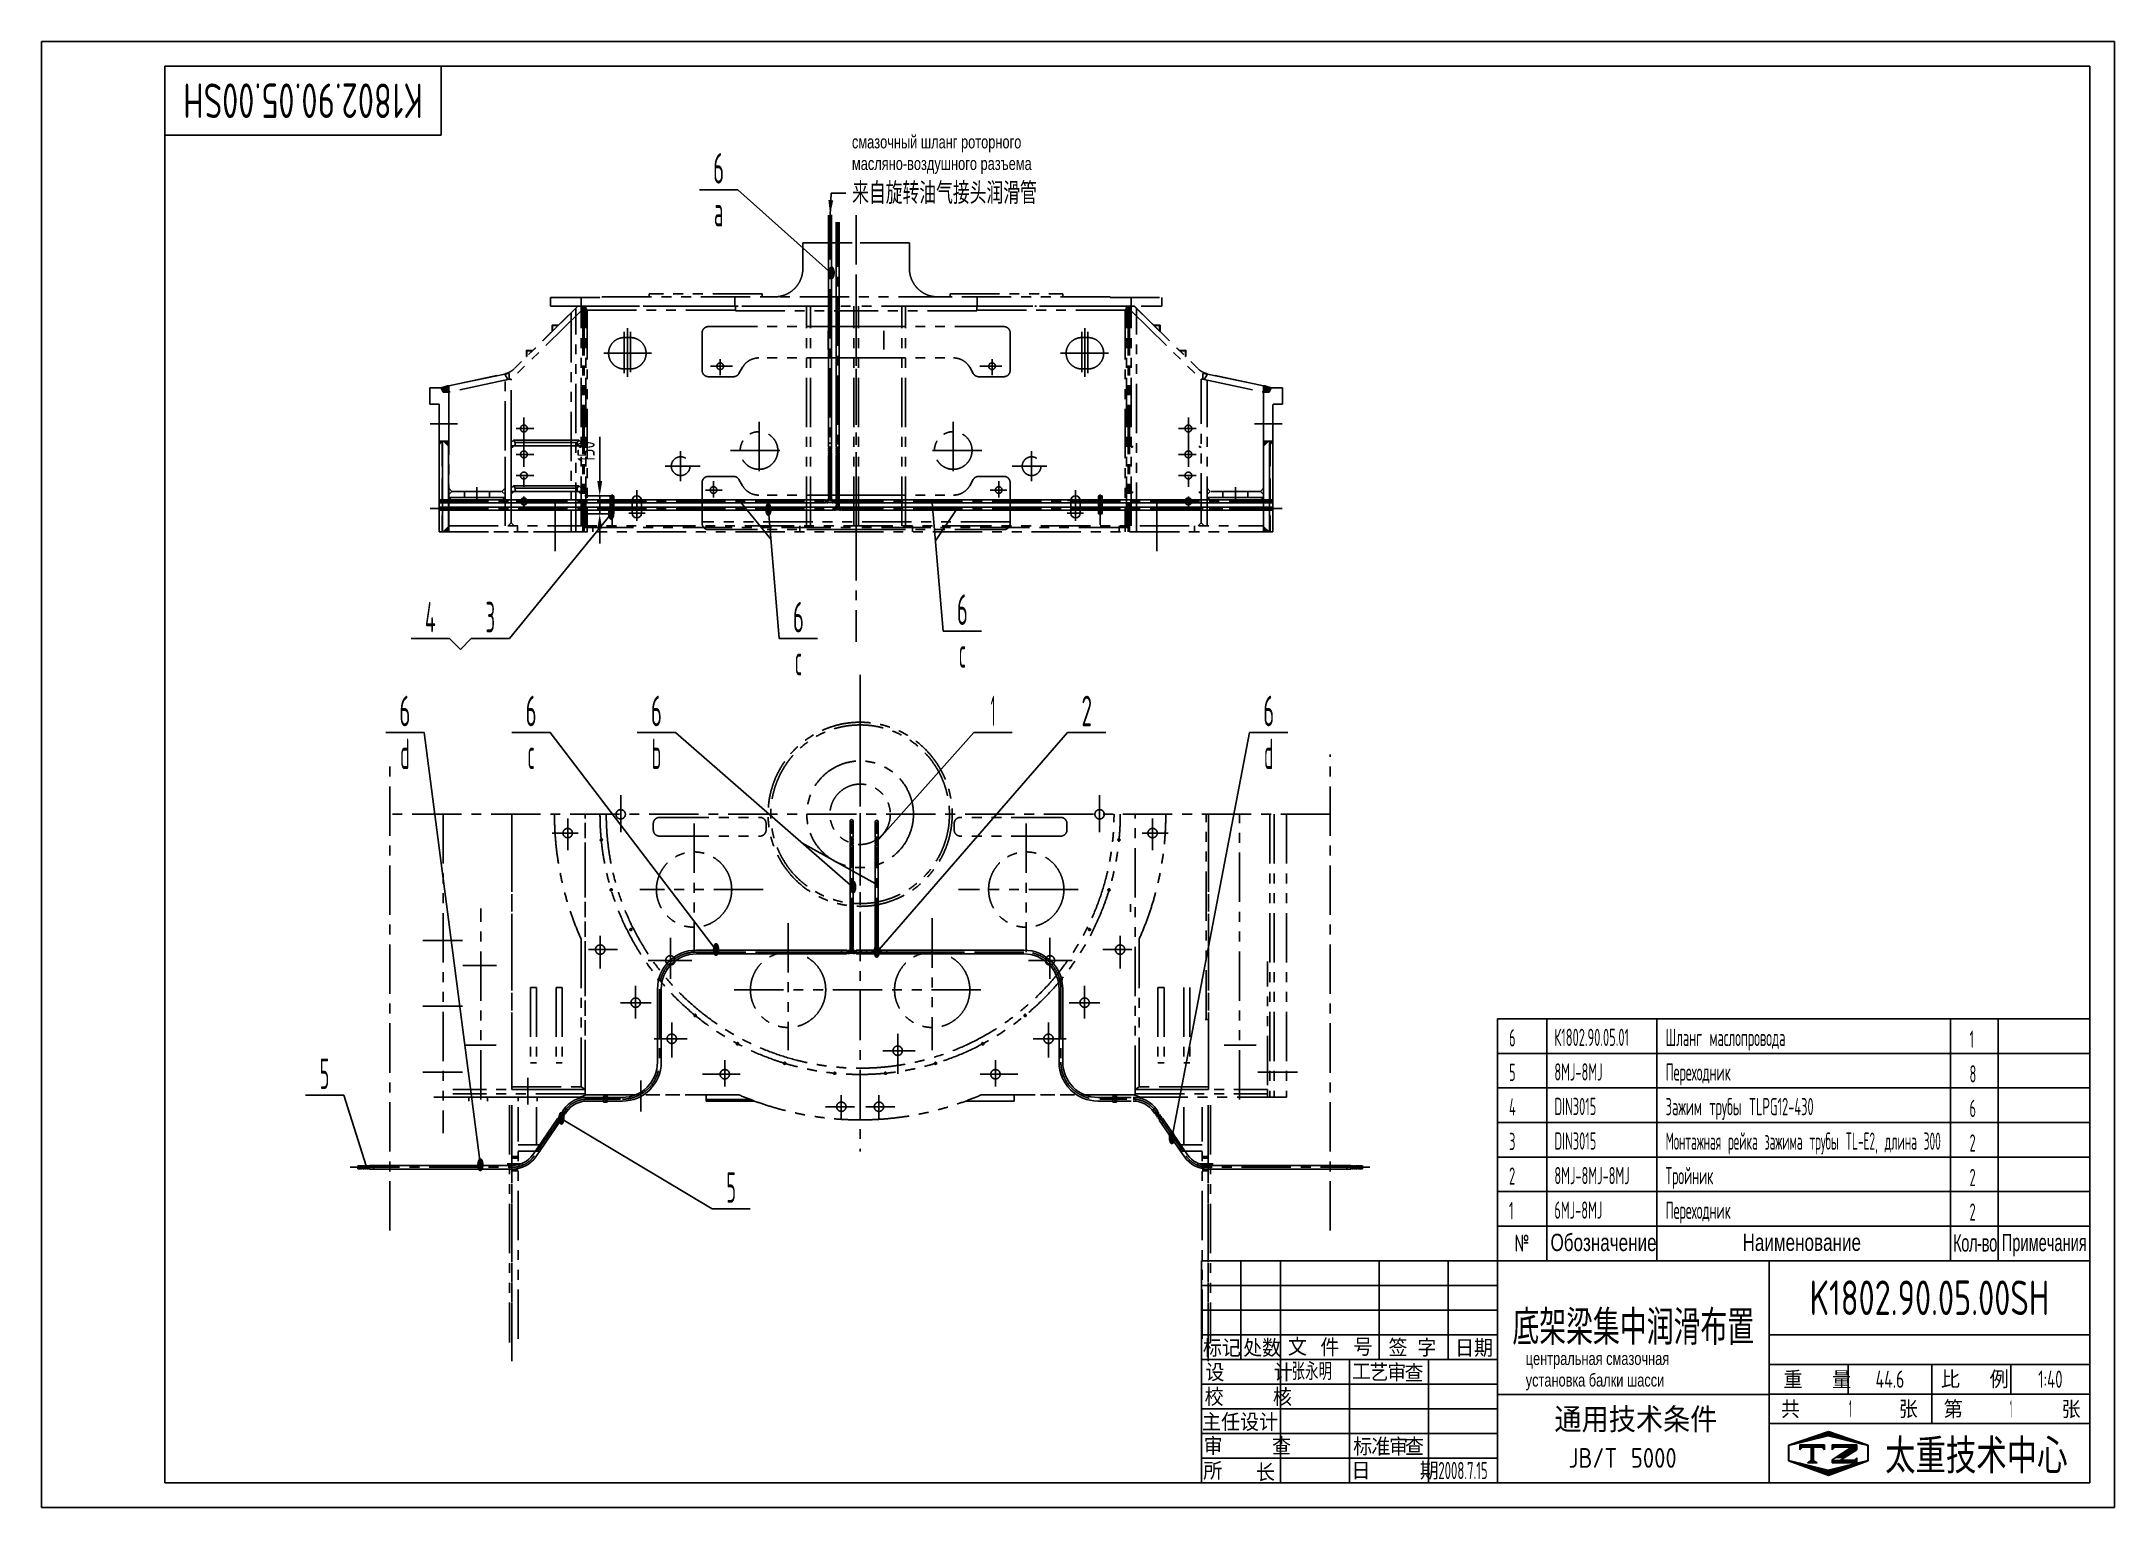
# Model space of a CAD drawing. Header units: millimetres. Extents: x 0 to 16800, y 0 to 11880.
import ezdxf
from ezdxf.enums import TextEntityAlignment as Align

# ---------------------------------------------------------------- set-up
doc = ezdxf.new("R2010")
doc.units = ezdxf.units.MM
doc.header["$LTSCALE"] = 400
for name, pattern in [('F', [0.75, 0.5, -0.25]), ('G', [2, 1.25, -0.25, 0.25, -0.25]), ('K', [2.5, 1.25, -0.25, 0.25, -0.25, 0.25, -0.25])]:
    doc.linetypes.add(name, pattern=pattern)
for name, color, linetype in [('01', 7, 'Continuous'), ('02', 1, 'Continuous'), ('04', 2, 'F'), ('05', 4, 'G'), ('07', 6, 'K'), ('08', 1, 'Continuous'), ('11', 3, 'Continuous'), ('THICK', 7, 'Continuous')]:
    doc.layers.add(name, color=color, linetype=linetype)
doc.styles.add('HZLIB', font='TXT.shx', dxfattribs={"width": 0.5, "height": 140})
doc.styles.get("Standard").update_dxf_attribs({"font": 'isocp', "width": 0.707, "bigfont": 'intecad.shx'})
doc.dimstyles.new('INTE', dxfattribs={"dimscale": 40, "dimtxt": 3.5, "dimasz": 3, "dimexe": 3, "dimexo": 0, "dimgap": 1, "dimtad": 1, "dimdec": 1, "dimdsep": 46, "dimtxsty": 'Standard', "dimcen": 0, "dimclrd": 1, "dimclre": 1, "dimclrt": 3, "dimaunit": 1, "dimadec": 0, "dimazin": 0, "dimtfac": 1, "dimtmove": 0, "dimatfit": 0, "dimfxl": 0, "dimarcsym": 0})

msp = doc.modelspace()

# ---------------------------------------------------------------- texts
at = {"style": 'HZLIB', "width": 0.5}
for s, p in [('6', (11893.33, 3736)), ('К1802.90.05.01', (12260.53, 3740.06)), ('Шланг маслопровода', (13162.48, 3738.86)), ('1', (15624.76, 3724.26)), ('5', (11893.33, 3456)), ('8MJ-8MJ', (12260.53, 3460.07)), ('Переходник', (13162.48, 3458.87)), ('8', (15624.76, 3444.27)), ('4', (11893.33, 3176)), ('DIN3015', (12260.53, 3180.08)), ('Зажим трубы TLPG12-430', (13162.48, 3178.88)), ('6', (15624.76, 3164.28)), ('3', (11893.33, 2896)), ('DIN3015', (12260.53, 2900.09)), ('2', (15624.76, 2884.29)), ('2', (11893.33, 2616)), ('8MJ-8MJ-8MJ', (12260.53, 2620.1)), ('Тройник', (13162.48, 2618.9)), ('2', (15624.76, 2604.3)), ('1', (11893.33, 2336)), ('6MJ-8MJ', (12260.53, 2340.11)), ('Переходник', (13162.48, 2338.91)), ('2', (15624.76, 2324.31))]:
    msp.add_text(s, height=140, dxfattribs=at).set_placement(p)
at = {"style": 'HZLIB', "width": 0.363282}
msp.add_text('Монтажная рейка зажима трубы TL-E2, длина 300', height=140, dxfattribs=at).set_placement((13162.48, 2898.89), (15391.81, 2898.89), align=Align.FIT)
at = {"layer": '01', "attachment_point": 1}
for s, insert, char_height, width in [('{\\fArial|b0|i0|c204|p34;\\H1.167x;\\C3;смазочный шланг роторного масляно-воздушного разъема}', (6568.08, 11118.63), 90, 1528.5458), ('{\\fArial|b0|i0|c204|p34;Обозначение}', (12229.26, 2218.36), 140, 0.3762), ('{\\fArial|b0|i0|c204|p34;\\H1.167x;\\C3;центральная смазочная установка балки шасси}', (12028.21, 1260.28), 90, 1528.5458)]:
    msp.add_mtext(s, dxfattribs=dict(at, insert=insert, char_height=char_height, width=width))
at = {"layer": '01', "color": 3, "ltscale": 0.8, "insert": (6569.42, 10738.41), "char_height": 175, "attachment_point": 1}
msp.add_mtext('来自旋转油气接头润滑管', dxfattribs=at)
at = {"layer": '01', "char_height": 140, "attachment_point": 1}
for s, insert in [('{\\Fisocp,intecad|c204;№}', (11938.12, 2211.98)), ('{\\fArial|b0|i0|c204|p34;Наименование}', (13785.43, 2219.38)), ('{\\fArial|b0|i0|c204|p34;\\W0.607;\\T0.95;Кол-во}', (15492.21, 2214.08)), ('{\\fArial|b0|i0|c204|p34;\\W0.607;Примечания}', (15885.74, 2217.72))]:
    msp.add_mtext(s, dxfattribs=dict(at, insert=insert))
at = {"layer": '02', "ltscale": 0.8, "width": 0.605172}
for p, p2 in [((6373.54, 9950.39), (6433.54, 9950.39)), ((4586.96, 8001.03), (4646.96, 8001.03)), ((5860.91, 8032.03), (5920.91, 8032.03)), ((6547.99, 4973.06), (6607.99, 4973.06)), ((5436.9, 4466.59), (5496.9, 4466.59)), ((6739.27, 4451.59), (6799.27, 4451.59)), ((4183.53, 3099.13), (4243.53, 3099.13)), ((9130.86, 2940.77), (9190.86, 2940.77)), ((3527.05, 2722.07), (3587.05, 2722.07))]:
    msp.add_text('\\M+5A1F1', height=100, dxfattribs=at).set_placement(p, p2, align=Align.FIT)
at = {"layer": '11', "width": 0.696351}
msp.add_text('K1802.90.05.00SH', height=280, rotation=180, dxfattribs=at).set_placement((3090.84, 11540), (1149.16, 11540), align=Align.FIT)
at = {"layer": '11', "ltscale": 0.8}
for s, width, p, p2 in [('6', 0.600695, (5443.06, 10728.39), (5532.2, 10728.39)), ('a', 0.526103, (5449.47, 10380.9), (5525.8, 10380.9)), ('6', 0.600695, (7418.37, 7152), (7507.51, 7152)), ('4', 0.543846, (3107.37, 7091.66), (3194.86, 7091.66)), ('3', 0.527686, (3599.27, 7091.66), (3676.51, 7091.66)), ('6', 0.600695, (6089.85, 7091.66), (6178.99, 7091.66)), ('c', 0.528276, (6105, 6744.17), (6163.83, 6744.17)), ('c', 0.528276, (7433.52, 6804.51), (7492.36, 6804.51)), ('6', 0.600695, (2900.56, 6331.05), (2989.7, 6331.05)), ('6', 0.600695, (3923.46, 6331.05), (4012.6, 6331.05)), ('6', 0.600695, (4938.93, 6331.05), (5028.07, 6331.05)), ('1', 0.404, (7693.38, 6331.05), (7728.37, 6331.05)), ('2', 0.562593, (8428.48, 6331.05), (8513.42, 6331.05)), ('6', 0.600695, (9900.88, 6331.05), (9990.02, 6331.05)), ('d', 0.560771, (2906.96, 5983.56), (2983.29, 5983.56)), ('b', 0.526103, (4945.34, 5983.56), (5021.67, 5983.56)), ('d', 0.560771, (9907.28, 5983.56), (9983.61, 5983.56)), ('c', 0.528276, (3938.62, 5983.56), (3997.45, 5983.56)), ('5', 0.527686, (2255.51, 3391.09), (2332.75, 3391.09)), ('5', 0.527686, (5550.83, 2470.09), (5628.07, 2470.09))]:
    msp.add_text(s, height=247.49, dxfattribs=dict(at, width=width)).set_placement(p, p2, align=Align.FIT)
at = {"layer": '11'}
for s, height, width, p, p2 in [('K1802.90.05.00SH', 280, 0.696351, (14329.16, 1560), (16270.84, 1560)), ('\\M+5B5D7\\M+5BCDC\\M+5C1BA\\M+5BCAF\\M+5D6D0\\M+5C8F3\\M+5BBAC\\M+5B2BC\\M+5D6C3', 280, 0.701748, (11920.28, 1318.61), (13879.72, 1318.61)), ('44.6', 140, 0.664573, (14863.72, 970), (15096.28, 970)), ('1:40', 140, 0.657692, (16180.98, 970), (16379.02, 970)), ('1', 140, 0.404, (14650.1, 730), (14669.9, 730)), ('1', 140, 0.404, (15950.1, 730), (15969.9, 730)), ('2008.7.15', 140, 0.550358, (11320, 230), (11720, 230))]:
    msp.add_text(s, height=height, dxfattribs=dict(at, width=width)).set_placement(p, p2, align=Align.FIT)

# ---------------------------------------------------------------- blocks, each defined once
blk = doc.blocks.new('1')
at = {"layer": '01'}
for p, q in [((1275, 6246), (1248, 6219)), ((1248, 6219), (1248, 5509)), ((1275, 6246), (1283, 6246)), ((1283, 6246), (1324, 6205)), ((1324, 6205), (1324, 5547)), ((1324, 5554), (1279, 5509)), ((1286, 5509), (1324, 5547)), ((1248, 5509), (1286, 5509))]:
    blk.add_line(p, q, dxfattribs=at)
at = {"layer": '01', "color": 7, "linetype": 'Continuous'}
blk.add_line((1275, 6246), (1275, 5509), dxfattribs=at)
at = {"layer": '04', "color": 2, "linetype": 'F'}
blk.add_line((1272, 6243), (1272, 5509), dxfattribs=at)
blk = doc.blocks.new('*D3')
at = {"layer": '08', "color": 1, "lineweight": -2, "ltscale": 0.8}
for p, q in [((4524, 8317), (4524, 8676)), ((4609, 8197), (4404, 8197)), ((4524, 8051), (4524, 8197)), ((4609, 8051), (4404, 8051)), ((4524, 7931), (4524, 7811))]:
    blk.add_line(p, q, dxfattribs=at)
at = {"layer": '08', "color": 1, "ltscale": 0.8}
for points in [[(4504, 8317), (4544, 8317), (4524, 8197)], [(4504, 7931), (4544, 7931), (4524, 8051)]]:
    blk.add_solid(points, dxfattribs=at)
at = {"layer": 'Defpoints', "color": 0, "ltscale": 0.8}
for p in [(4524, 8197), (4609, 8197), (4609, 8051)]:
    blk.add_point(p, dxfattribs=at)
at = {"layer": '08', "color": 3, "ltscale": 0.8, "insert": (4414, 8556), "char_height": 140, "attachment_point": 5, "rotation": 90}
blk.add_mtext('150', dxfattribs=at)
blk = doc.blocks.new('*U1')
at = {"layer": '01'}
for p, q in [((0, 50), (0, 0)), ((0, 50), (2, 50)), ((0, 0), (50, 0)), ((3, 8), (3, 49)), ((48, 3), (8, 3)), ((50, 0), (50, 1))]:
    blk.add_line(p, q, dxfattribs=at)
for centre, radius, start, end in [((2, 49), 0.99, 0.2621, 90), ((8, 8), 5.5, 180, 269.8782), ((48, 1), 1.52, 0, 90)]:
    blk.add_arc(centre, radius, start, end, dxfattribs=at)
blk = doc.blocks.new('*X6')
at = {"color": 0}
for p, q in [((122.34, 4.5), (123.72, 4.5)), ((122.82, 4.8), (123.24, 4.8))]:
    blk.add_line(p, q, dxfattribs=at)
blk = doc.blocks.new('*X5')
at = {"color": 0}
for p, q in [((120.53, 7.8), (125.53, 7.8)), ((120.53, 7.5), (125.53, 7.5)), ((120.53, 7.2), (120.79, 7.2)), ((125.27, 7.2), (125.53, 7.2))]:
    blk.add_line(p, q, dxfattribs=at)
blk = doc.blocks.new('*X4')
at = {"color": 0}
for p, q in [((119.8, 8.4), (120.72, 8.4)), ((120.66, 8.7), (121.92, 8.7)), ((121.52, 9), (123.12, 9)), ((122.38, 9.3), (124.32, 9.3)), ((123.24, 9.6), (125.52, 9.6)), ((124.1, 9.9), (128.52, 9.9)), ((124.97, 10.2), (127.67, 10.2)), ((125.83, 10.5), (126.82, 10.5)), ((127.02, 9.6), (129.37, 9.6)), ((128.22, 9.3), (130.22, 9.3)), ((129.42, 9), (131.07, 9)), ((130.62, 8.7), (131.92, 8.7)), ((131.82, 8.4), (132.77, 8.4)), ((118.22, 7.8), (118.32, 7.8)), ((118.22, 7.5), (118.27, 7.5)), ((118.22, 7.2), (118.27, 7.2)), ((118.22, 6.9), (118.27, 6.9)), ((118.22, 6.6), (118.27, 6.6)), ((118.22, 6.3), (118.27, 6.3)), ((118.22, 6), (118.27, 6)), ((118.22, 5.7), (118.27, 5.7)), ((118.22, 5.4), (118.27, 5.4)), ((118.22, 5.1), (118.27, 5.1)), ((118.22, 4.8), (118.27, 4.8)), ((118.79, 4.5), (119.42, 4.5)), ((118.94, 8.1), (119.52, 8.1)), ((119.61, 4.2), (120.62, 4.2)), ((131.92, 4.2), (132.95, 4.2)), ((133.02, 8.1), (133.62, 8.1)), ((133.12, 4.5), (133.76, 4.5)), ((134.22, 7.8), (134.32, 7.8)), ((134.27, 7.5), (134.32, 7.5)), ((134.27, 7.2), (134.32, 7.2)), ((134.27, 6.9), (134.32, 6.9)), ((134.27, 6.6), (134.32, 6.6)), ((134.27, 6.3), (134.32, 6.3)), ((134.27, 6), (134.32, 6)), ((134.27, 5.7), (134.32, 5.7)), ((134.27, 5.4), (134.32, 5.4)), ((134.27, 5.1), (134.32, 5.1)), ((134.27, 4.8), (134.32, 4.8)), ((120.43, 3.9), (121.82, 3.9)), ((121.26, 3.6), (123.02, 3.6)), ((122.08, 3.3), (124.22, 3.3)), ((122.91, 3), (125.42, 3)), ((123.73, 2.7), (128.89, 2.7)), ((124.55, 2.4), (128.07, 2.4)), ((125.38, 2.1), (127.26, 2.1)), ((126.2, 1.8), (126.45, 1.8)), ((127.12, 3), (129.7, 3)), ((128.32, 3.3), (130.51, 3.3)), ((129.52, 3.6), (131.32, 3.6)), ((130.72, 3.9), (132.14, 3.9))]:
    blk.add_line(p, q, dxfattribs=at)
blk = doc.blocks.new('*X7')
at = {"color": 0}
for p, q in [((127.06, 7.8), (132.06, 7.8)), ((127.06, 7.5), (132.06, 7.5)), ((127.06, 7.2), (127.32, 7.2)), ((127.84, 5.4), (129.64, 5.4)), ((128.3, 5.7), (130.1, 5.7)), ((128.77, 6), (130.57, 6)), ((129.23, 6.3), (131.04, 6.3)), ((129.7, 6.6), (131.51, 6.6)), ((130.16, 6.9), (131.98, 6.9)), ((130.62, 7.2), (132.06, 7.2))]:
    blk.add_line(p, q, dxfattribs=at)
blk = doc.blocks.new('*X8')
at = {"color": 0}
for p, q in [((127.06, 4.8), (132.06, 4.8)), ((127.06, 4.5), (132.06, 4.5)), ((131.84, 5.1), (132.06, 5.1))]:
    blk.add_line(p, q, dxfattribs=at)
blk = doc.blocks.new('headb')
at = {"layer": 'THICK'}
for p, q in [((-180, 45), (-180, 0)), ((-180, 45), (0, 45)), ((-172, 44.98), (-172, 45)), ((-172, 25), (-172, 45)), ((-164, 0), (-164, 45)), ((-144, 25), (-144, 45)), ((-130, 25), (-130, 45)), ((-120, 0), (-120, 45)), ((-65, 0), (-65, 45)), ((0, 0), (0, 45)), ((-180, 30), (-120, 30)), ((-65, 30), (0, 30)), ((-180, 25), (-120, 25)), ((-150, 0), (-150, 25)), ((-134, 0), (-134, 25)), ((-65, 24), (0, 24)), ((-49, 18), (-49, 24)), ((-32, 12), (-32, 24)), ((-16, 18), (-16, 24)), ((-120, 17.93), (-65, 17.93)), ((-65, 18), (0, 18)), ((-65, 12), (0, 12)), ((-180, 0), (0, 0))]:
    blk.add_line(p, q, dxfattribs=at)
at = {"layer": 'THICK', "color": 3}
for p, q in [((-180, 40), (-120, 40)), ((-180, 35), (-120, 35)), ((-180, 20), (-120, 20)), ((-180, 15), (-120, 15)), ((-180, 10), (-120, 10)), ((-61.04, 7.61), (-52.93, 10.43)), ((-60.99, 7.54), (-52.99, 9.54)), ((-52.99, 9.54), (-44.99, 7.54)), ((-52.93, 10.43), (-44.93, 7.61)), ((-180, 5), (-120, 5)), ((-61.04, 4.46), (-61.04, 7.61)), ((-52.93, 1.51), (-61.04, 4.46)), ((-60.99, 4.54), (-60.99, 7.54)), ((-52.99, 2.54), (-60.99, 4.54)), ((-58.73, 6.7), (-58.73, 7.7)), ((-58.73, 7.7), (-53.73, 7.7)), ((-58.23, 7.2), (-58.73, 6.7)), ((-54.23, 7.2), (-58.23, 7.2)), ((-56.23, 4.69), (-57.2, 4.08)), ((-56.45, 7.2), (-56.45, 4.46)), ((-56.23, 7.2), (-56.23, 4.46)), ((-56.23, 4.69), (-55.26, 4.08)), ((-55.98, 7.2), (-55.98, 4.46)), ((-53.73, 6.7), (-54.23, 7.2)), ((-53.73, 7.7), (-53.73, 6.7)), ((-44.99, 4.54), (-52.99, 2.54)), ((-44.93, 4.46), (-52.93, 1.51)), ((-52.2, 7.7), (-52.2, 6.7)), ((-52.2, 7.7), (-47.2, 7.7)), ((-52.2, 6.7), (-51.7, 7.2)), ((-48.26, 7.2), (-52.2, 4.65)), ((-52.2, 4.65), (-52.2, 4.08)), ((-51.7, 7.2), (-48.26, 7.2)), ((-49.76, 5.07), (-50.52, 4.58)), ((-47.7, 4.58), (-50.52, 4.58)), ((-47.2, 6.71), (-49.76, 5.07)), ((-47.2, 5.08), (-47.7, 4.58)), ((-47.2, 7.7), (-47.2, 6.7)), ((-47.2, 4.08), (-47.2, 5.08)), ((-44.99, 7.54), (-44.99, 4.54)), ((-44.93, 7.61), (-44.93, 4.46)), ((-57.2, 4.08), (-56.23, 4.08)), ((-55.26, 4.08), (-56.23, 4.08)), ((-52.2, 4.08), (-47.2, 4.08))]:
    blk.add_line(p, q, dxfattribs=at)
for name in ['*X4', '*X5', '*X6', '*X7', '*X8']:
    blk.add_blockref(name, (-179.26, -0.24), dxfattribs=at)
at = {"insert": (-161.72, 24.32), "char_height": 3.5, "width": 10.6801, "attachment_point": 1}
blk.add_mtext('张永明', dxfattribs=at)
at = {"layer": 'THICK', "color": 3}
for s, height, p in [('\\M+5CEC4', 3.5, (-160.55, 27.69)), ('\\M+5BCFE', 3.5, (-153.97, 27.57)), ('\\M+5BAC5', 3.5, (-147.27, 27.57)), ('\\M+5B1EA\\M+5BCC7', 3.5, (-175.84, 27.44)), ('\\M+5B4A6\\M+5CAFD', 3.5, (-167.69, 27.44)), ('\\M+5C8D5\\M+5C6DA', 3.5, (-124.75, 27.41)), ('\\M+5B9A4', 3.5, (-147.58, 22.5)), ('\\M+5D2D5', 3.5, (-144.03, 22.5)), ('\\M+5C9F3', 3.5, (-140.42, 22.5)), ('\\M+5B2E9', 3.5, (-136.94, 22.36)), ('\\M+5B9B2          \\M+5D5C5', 3.5, (-48.72, 15.02)), ('\\M+5B5DA          \\M+5D5C5', 3.5, (-15.74, 15.02)), ('\\M+5CDA8\\M+5D3C3\\M+5BCBC\\M+5CAF5\\M+5CCF5\\M+5BCFE', 5, (-91.97, 12.99)), ('\\M+5B1EA', 3.5, (-147.32, 7.46)), ('\\M+5D7BC', 3.5, (-143.65, 7.46)), ('\\M+5C9F3', 3.5, (-140.04, 7.46)), ('\\M+5B2E9', 3.5, (-136.84, 7.46)), ('\\M+5CBF9', 3.5, (-177.7, 2.53)), ('\\M+5B3A4', 3.5, (-167.02, 2.21))]:
    blk.add_text(s, height=height, dxfattribs=at).set_placement(p, align=Align.MIDDLE)
for s, p in [('\\M+5C7A9 \\M+5D7D6', (-142.1, 25.56)), ('\\M+5C9E8     \\M+5BCC6', (-179.18, 20.57)), ('\\M+5D6D8   \\M+5C1BF', (-62.07, 19.09)), ('\\M+5B1C8   \\M+5C0FD', (-30.16, 19.17)), ('\\M+5D0A3     \\M+5BACB', (-179.36, 15.59)), ('\\M+5D6F7\\M+5C8CE\\M+5C9E8\\M+5BCC6', (-179.87, 10.5)), ('\\M+5C9F3     \\M+5B2E9', (-179.54, 5.64)), ('\\M+5C8D5     \\M+5C6DA', (-149.6, 0.66))]:
    blk.add_text(s, height=3.5, dxfattribs=at).set_placement(p)
at = {"layer": 'THICK', "color": 3, "width": 0.8}
blk.add_text('\\M+5CCAB\\M+5D6D8\\M+5BCBC\\M+5CAF5\\M+5D6D0\\M+5D0C4', height=7, dxfattribs=at).set_placement((-41.48, 1.9))
at = {"layer": 'THICK', "color": 3, "style": 'HZLIB', "width": 0.8}
blk.add_text('JB/T 5000', height=4, dxfattribs=at).set_placement((-105.63, 3.05))
blk = doc.blocks.new('*U10', base_point=(251.96, 168.31))
at = {"layer": '01'}
for p, q in [((251.96, 168.31), (251.96, 182.31)), ((195.96, 168.31), (251.96, 168.31))]:
    blk.add_line(p, q, dxfattribs=at)
blk = doc.blocks.new('*U11')
at = {"layer": '01'}
for points in [[(415, 292), (25, 292)], [(25, 292), (25, 5)], [(415, 5), (415, 292)], [(25, 5), (415, 5)]]:
    blk.add_lwpolyline(points, dxfattribs=at)
at = {"layer": '02'}
for points in [[(420, 297), (0, 297)], [(0, 297), (0, 0)], [(420, 0), (420, 297)], [(0, 0), (420, 0)]]:
    blk.add_lwpolyline(points, dxfattribs=at)

# ---------------------------------------------------------------- dimensions: what is measured, and where the dimension line sits
at = {"layer": '08', "ltscale": 0.8}
dim = msp.add_linear_dim(base=(4523.86, 8197.09), p1=(4608.96, 8051.03), p2=(4608.96, 8197.09), angle=90, text='150', dimstyle='INTE', dxfattribs=at)
dim.commit()
dim.dimension.update_dxf_attribs({"geometry": '*D3', "text_midpoint": (4413.86, 8556.31)})

# ---------------------------------------------------------------- hatches: boundary and pattern name
at = {"layer": '07', "linetype": 'K', "ltscale": 0.8}
for points in [[(3239.14, 9074.26), (3255.46, 9039.26), (3268.46, 9039.26), (3299.96, 9039.71), (3299.96, 9090.76), (3289.85, 9088.66)], [(3250.96, 8642.26), (3223.76, 8642.26), (3223.76, 8615.06)], [(3299.96, 8642.26), (3258.96, 8642.26), (3299.96, 8601.26)], [(9903.96, 8642.26), (9903.96, 8601.26), (9944.96, 8642.26)], [(9980.16, 8642.26), (9952.96, 8642.26), (9980.16, 8615.06)], [(3299.96, 7943.46), (3299.96, 7950.46), (3254.96, 7905.46), (3261.96, 7905.46)], [(3299.96, 7943.46), (3261.96, 7905.46), (3299.96, 7905.46)], [(9941.96, 7905.46), (9948.96, 7905.46), (9903.96, 7950.46), (9903.96, 7943.46)], [(9903.96, 7943.46), (9903.96, 7905.46), (9941.96, 7905.46)]]:
    msp.add_hatch(color=6, dxfattribs=at).paths.add_polyline_path(points)
h = msp.add_hatch(color=6, dxfattribs=at)
h.paths.add_polyline_path([(9903.96, 9039.71), (9935.46, 9039.26), (9914.08, 9088.66), (9903.96, 9090.76)])
h.paths.add_polyline_path([(9914.08, 9088.66), (9935.46, 9039.26), (9948.46, 9039.26), (9964.79, 9074.26)])

# ---------------------------------------------------------------- linework, layer by layer
for p, q in [((11800, 3960), (11800, 2000)), ((11800, 3960), (16600, 3960)), ((12200, 3960), (12200, 2000)), ((13091, 3960), (13091, 2000)), ((15469.95, 3960), (15469.95, 2000)), ((15857.31, 3960), (15857.31, 2000)), ((16600, 3960), (16600, 2000)), ((11800, 3680), (16600, 3680)), ((11800, 3400), (16600, 3400)), ((11800, 3120), (16600, 3120)), ((11800, 2840), (16600, 2840)), ((11800, 2560), (16600, 2560)), ((11800, 2280), (16600, 2280)), ((11800, 2000), (16600, 2000))]:
    msp.add_line(p, q)
at = {"layer": '01', "ltscale": 0.8}
for p, q in [((6378.54, 8593.15), (6378.54, 10473.76)), ((6403.54, 8593.15), (6403.54, 10475.06)), ((6440.01, 8593.15), (6440.01, 10414.7)), ((6465.01, 8593.15), (6465.01, 10416)), ((6378.54, 8625.15), (6378.54, 8593.15)), ((6403.54, 8625.15), (6378.54, 8625.15)), ((6378.54, 8583.15), (6378.54, 8573.15)), ((6378.54, 8573.15), (6378.54, 8583.15)), ((6380.35, 8593.15), (6380.35, 8583.15)), ((6382.51, 8573.15), (6382.51, 8567.73)), ((6386.33, 8583.15), (6386.33, 8573.15)), ((6395.74, 8583.15), (6395.74, 8573.15)), ((6400.14, 8573.15), (6400.14, 8567.73)), ((6401.73, 8593.15), (6401.73, 8583.15)), ((6403.54, 8625.15), (6403.54, 8593.15)), ((6403.54, 8583.15), (6403.54, 8573.15)), ((6403.54, 8573.15), (6403.54, 8583.15)), ((6465.01, 8625.15), (6440.01, 8625.15)), ((6440.01, 8625.15), (6440.01, 8593.15)), ((6440.01, 8583.15), (6440.01, 8573.15)), ((6440.01, 8573.15), (6440.01, 8583.15)), ((6441.82, 8593.15), (6441.82, 8583.15)), ((6443.25, 8573.15), (6443.25, 8567.73)), ((6447.8, 8583.15), (6447.8, 8573.15)), ((6457.22, 8583.15), (6457.22, 8573.15)), ((6462.14, 8573.15), (6462.14, 8567.73)), ((6463.2, 8593.15), (6463.2, 8583.15)), ((6465.01, 8625.15), (6465.01, 8593.15)), ((6465.01, 8583.15), (6465.01, 8573.15)), ((6465.01, 8573.15), (6465.01, 8583.15)), ((6378.54, 8567.73), (6378.54, 8557.73)), ((6378.54, 8557.73), (6378.54, 8567.73)), ((6378.54, 8540.3), (6378.54, 8550.3)), ((6378.54, 8540.3), (6378.54, 8550.3)), ((6378.54, 8224.64), (6378.54, 8530.3)), ((6378.54, 8498.3), (6378.54, 8530.3)), ((6403.54, 8498.3), (6378.54, 8498.3)), ((6380.35, 8530.3), (6380.35, 8540.3)), ((6382.32, 8557.73), (6382.32, 8550.3)), ((6386.33, 8567.73), (6386.33, 8557.73)), ((6386.33, 8540.3), (6386.33, 8550.3)), ((6395.74, 8567.73), (6395.74, 8557.73)), ((6395.74, 8540.3), (6395.74, 8550.3)), ((6400.14, 8557.73), (6400.14, 8550.3)), ((6401.73, 8530.3), (6401.73, 8540.3)), ((6403.54, 8567.73), (6403.54, 8557.73)), ((6403.54, 8557.73), (6403.54, 8567.73)), ((6403.54, 8540.3), (6403.54, 8550.3)), ((6403.54, 8540.3), (6403.54, 8550.3)), ((6403.54, 8224.64), (6403.54, 8530.3)), ((6403.54, 8498.3), (6403.54, 8530.3)), ((6440.01, 8567.73), (6440.01, 8557.73)), ((6440.01, 8557.73), (6440.01, 8567.73)), ((6440.01, 8540.3), (6440.01, 8550.3)), ((6440.01, 8540.3), (6440.01, 8550.3)), ((6440.01, 8165.58), (6440.01, 8530.3)), ((6440.01, 8498.3), (6440.01, 8530.3)), ((6465.01, 8498.3), (6440.01, 8498.3)), ((6441.82, 8530.3), (6441.82, 8540.3)), ((6443.25, 8557.73), (6443.25, 8550.3)), ((6447.8, 8567.73), (6447.8, 8557.73)), ((6447.8, 8540.3), (6447.8, 8550.3)), ((6457.22, 8567.73), (6457.22, 8557.73)), ((6457.22, 8540.3), (6457.22, 8550.3)), ((6461.32, 8557.73), (6461.32, 8550.3)), ((6463.2, 8530.3), (6463.2, 8540.3)), ((6465.01, 8567.73), (6465.01, 8557.73)), ((6465.01, 8557.73), (6465.01, 8567.73)), ((6465.01, 8540.3), (6465.01, 8550.3)), ((6465.01, 8540.3), (6465.01, 8550.3)), ((6465.01, 8165.58), (6465.01, 8530.3)), ((6465.01, 8498.3), (6465.01, 8530.3)), ((3223.76, 8166.09), (6353.73, 8166.09)), ((3223.76, 8141.09), (6353.73, 8141.09)), ((3223.76, 8107.03), (6415.2, 8107.03)), ((3223.76, 8082.03), (6415.2, 8082.03)), ((6353.73, 8164.28), (6363.73, 8164.28)), ((6353.73, 8142.9), (6363.73, 8142.9)), ((6363.73, 8166.09), (6373.73, 8166.09)), ((6363.73, 8158.3), (6373.73, 8158.3)), ((6363.73, 8148.88), (6373.73, 8148.88)), ((6363.73, 8141.09), (6373.73, 8141.09)), ((6373.73, 8166.09), (6373.73, 8141.09)), ((6381.66, 8161.89), (6373.73, 8161.89)), ((6373.73, 8142.99), (6406.62, 8142.99)), ((6403.54, 8224.64), (6378.54, 8224.64)), ((6378.54, 8224.64), (6378.54, 8192.64)), ((6378.54, 8182.64), (6378.54, 8172.64)), ((6380.35, 8192.64), (6380.35, 8182.64)), ((6380.95, 8172.64), (6380.95, 8166.09)), ((6380.95, 8166.09), (6399.02, 8166.09)), ((6381.66, 8166.09), (6381.66, 8161.89)), ((6386.33, 8182.64), (6386.33, 8172.64)), ((6391.04, 8153.59), (6391.04, 8180.59)), ((6395.74, 8182.64), (6395.74, 8172.64)), ((6398.28, 8166.09), (6398.28, 8161.89)), ((6398.28, 8161.89), (6406.62, 8161.89)), ((6399.02, 8166.09), (6399.02, 8172.64)), ((6401.73, 8192.64), (6401.73, 8182.64)), ((6403.54, 8224.64), (6403.54, 8192.64)), ((6403.54, 8182.64), (6403.54, 8172.64)), ((6406.62, 8166.09), (6406.62, 8141.09)), ((6416.62, 8166.09), (6406.62, 8166.09)), ((6416.62, 8158.3), (6406.62, 8158.3)), ((6416.62, 8148.88), (6406.62, 8148.88)), ((6416.62, 8141.09), (6406.62, 8141.09)), ((6415.2, 8105.23), (6425.2, 8105.23)), ((6415.2, 8083.84), (6425.2, 8083.84)), ((6426.62, 8164.28), (6416.62, 8164.28)), ((6426.62, 8142.9), (6416.62, 8142.9)), ((6425.2, 8107.03), (6435.2, 8107.03)), ((6425.2, 8099.24), (6435.2, 8099.24)), ((6425.2, 8089.83), (6435.2, 8089.83)), ((6425.2, 8082.03), (6435.2, 8082.03)), ((6426.62, 8166.09), (9980.16, 8166.09)), ((6426.62, 8141.09), (9980.16, 8141.09)), ((6435.2, 8107.03), (6435.2, 8082.03)), ((6443.13, 8102.83), (6435.2, 8102.83)), ((6435.2, 8083.93), (6468.09, 8083.93)), ((6440.01, 8165.58), (6440.01, 8133.58)), ((6465.01, 8165.58), (6440.01, 8165.58)), ((6440.01, 8123.58), (6440.01, 8113.58)), ((6441.82, 8133.58), (6441.82, 8123.58)), ((6442.42, 8113.58), (6442.42, 8107.03)), ((6442.42, 8107.03), (6460.49, 8107.03)), ((6443.13, 8107.03), (6443.13, 8102.83)), ((6447.8, 8123.58), (6447.8, 8113.58)), ((6452.51, 8094.53), (6452.51, 8121.53)), ((6457.22, 8123.58), (6457.22, 8113.58)), ((6459.75, 8107.03), (6459.75, 8102.83)), ((6459.75, 8102.83), (6468.09, 8102.83)), ((6460.49, 8107.03), (6460.49, 8113.58)), ((6463.2, 8133.58), (6463.2, 8123.58)), ((6465.01, 8165.58), (6465.01, 8133.58)), ((6465.01, 8123.58), (6465.01, 8113.58)), ((6468.09, 8107.03), (6468.09, 8082.03)), ((6478.09, 8107.03), (6468.09, 8107.03)), ((6478.09, 8099.24), (6468.09, 8099.24)), ((6478.09, 8089.83), (6468.09, 8089.83)), ((6478.09, 8082.03), (6468.09, 8082.03)), ((6488.09, 8105.23), (6478.09, 8105.23)), ((6488.09, 8083.84), (6478.09, 8083.84)), ((6488.09, 8107.03), (9980.16, 8107.03)), ((6488.09, 8082.03), (9980.16, 8082.03)), ((6552.99, 5463.41), (6552.99, 5565.02)), ((6577.99, 5463.41), (6577.99, 5560.9)), ((6756.77, 5463.41), (6756.77, 5557.81)), ((6781.77, 5463.41), (6781.77, 5556.78)), ((6552.99, 5463.41), (6552.99, 5431.41)), ((6577.99, 5463.41), (6552.99, 5463.41)), ((6552.99, 5421.41), (6552.99, 5411.41)), ((6552.99, 5411.41), (6552.99, 5421.41)), ((6552.99, 5405.99), (6552.99, 5395.99)), ((6552.99, 5395.99), (6552.99, 5405.99)), ((6552.99, 5378.56), (6552.99, 5388.56)), ((6552.99, 5378.56), (6552.99, 5388.56)), ((6552.99, 5378.56), (6552.99, 5388.56)), ((6554.79, 5431.41), (6554.79, 5421.41)), ((6554.79, 5368.56), (6554.79, 5378.56)), ((6554.79, 5368.56), (6554.79, 5378.56)), ((6556.77, 5395.99), (6556.77, 5388.56)), ((6556.96, 5411.41), (6556.96, 5405.99)), ((6560.78, 5421.41), (6560.78, 5411.41)), ((6560.78, 5405.99), (6560.78, 5395.99)), ((6560.78, 5378.56), (6560.78, 5388.56)), ((6560.78, 5378.56), (6560.78, 5388.56)), ((6570.19, 5421.41), (6570.19, 5411.41)), ((6570.19, 5405.99), (6570.19, 5395.99)), ((6570.19, 5378.56), (6570.19, 5388.56)), ((6570.19, 5378.56), (6570.19, 5388.56)), ((6574.59, 5411.41), (6574.59, 5405.99)), ((6574.59, 5395.99), (6574.59, 5388.56)), ((6576.18, 5431.41), (6576.18, 5421.41)), ((6576.18, 5368.56), (6576.18, 5378.56)), ((6576.18, 5368.56), (6576.18, 5378.56)), ((6577.99, 5463.41), (6577.99, 5431.41)), ((6577.99, 5421.41), (6577.99, 5411.41)), ((6577.99, 5411.41), (6577.99, 5421.41)), ((6577.99, 5405.99), (6577.99, 5395.99)), ((6577.99, 5395.99), (6577.99, 5405.99)), ((6577.99, 5378.56), (6577.99, 5388.56)), ((6577.99, 5378.56), (6577.99, 5388.56)), ((6577.99, 5378.56), (6577.99, 5388.56)), ((6756.77, 5463.41), (6756.77, 5431.41)), ((6781.77, 5463.41), (6756.77, 5463.41)), ((6756.77, 5411.41), (6756.77, 5421.41)), ((6756.77, 5421.41), (6756.77, 5411.41)), ((6756.77, 5395.99), (6756.77, 5405.99)), ((6756.77, 5405.99), (6756.77, 5395.99)), ((6756.77, 5378.56), (6756.77, 5388.56)), ((6756.77, 5378.56), (6756.77, 5388.56)), ((6756.77, 5378.56), (6756.77, 5388.56)), ((6758.58, 5431.41), (6758.58, 5421.41)), ((6758.58, 5368.56), (6758.58, 5378.56)), ((6758.58, 5368.56), (6758.58, 5378.56)), ((6760.01, 5411.41), (6760.01, 5405.99)), ((6760.01, 5395.99), (6760.01, 5388.56)), ((6764.57, 5421.41), (6764.57, 5411.41)), ((6764.57, 5405.99), (6764.57, 5395.99)), ((6764.57, 5378.56), (6764.57, 5388.56)), ((6764.57, 5378.56), (6764.57, 5388.56)), ((6773.98, 5421.41), (6773.98, 5411.41)), ((6773.98, 5405.99), (6773.98, 5395.99)), ((6773.98, 5378.56), (6773.98, 5388.56)), ((6773.98, 5378.56), (6773.98, 5388.56)), ((6778.08, 5395.99), (6778.08, 5388.56)), ((6778.9, 5411.41), (6778.9, 5405.99)), ((6779.96, 5431.41), (6779.96, 5421.41)), ((6779.96, 5368.56), (6779.96, 5378.56)), ((6779.96, 5368.56), (6779.96, 5378.56)), ((6781.77, 5463.41), (6781.77, 5431.41)), ((6781.77, 5411.41), (6781.77, 5421.41)), ((6781.77, 5421.41), (6781.77, 5411.41)), ((6781.77, 5395.99), (6781.77, 5405.99)), ((6781.77, 5405.99), (6781.77, 5395.99)), ((6781.77, 5378.56), (6781.77, 5388.56)), ((6781.77, 5378.56), (6781.77, 5388.56)), ((6781.77, 5378.56), (6781.77, 5388.56)), ((6552.99, 5336.56), (6552.99, 5368.56)), ((6552.99, 5336.56), (6552.99, 5368.56)), ((6552.99, 4572.65), (6552.99, 5354.57)), ((6577.99, 5336.56), (6552.99, 5336.56)), ((6577.99, 5336.56), (6552.99, 5336.56)), ((6577.99, 5336.56), (6577.99, 5368.56)), ((6577.99, 5336.56), (6577.99, 5368.56)), ((6577.99, 4572.65), (6577.99, 5355.87)), ((6756.77, 5336.56), (6756.77, 5368.56)), ((6756.77, 5336.56), (6756.77, 5368.56)), ((6756.77, 4572.65), (6756.77, 5354.57)), ((6781.77, 5336.56), (6756.77, 5336.56)), ((6781.77, 5336.56), (6756.77, 5336.56)), ((6781.77, 5336.56), (6781.77, 5368.56)), ((6781.77, 5336.56), (6781.77, 5368.56)), ((6781.77, 4572.65), (6781.77, 5355.87)), ((6552.99, 4572.65), (6552.99, 4540.65)), ((6577.99, 4572.65), (6552.99, 4572.65)), ((6554.79, 4540.65), (6554.79, 4530.65)), ((6576.18, 4540.65), (6576.18, 4530.65)), ((6577.99, 4572.65), (6577.99, 4540.65)), ((6756.77, 4572.65), (6756.77, 4540.65)), ((6781.77, 4572.65), (6756.77, 4572.65)), ((6758.58, 4540.65), (6758.58, 4530.65)), ((6779.96, 4540.65), (6779.96, 4530.65)), ((6781.77, 4572.65), (6781.77, 4540.65)), ((6528.18, 4512.29), (6538.18, 4512.29)), ((6528.18, 4490.9), (6538.18, 4490.9)), ((6538.18, 4514.09), (6548.18, 4514.09)), ((6538.18, 4506.3), (6548.18, 4506.3)), ((6538.18, 4496.89), (6548.18, 4496.89)), ((6538.18, 4489.09), (6548.18, 4489.09)), ((6548.18, 4514.09), (6548.18, 4489.09)), ((6556.11, 4509.89), (6548.18, 4509.89)), ((6548.18, 4490.99), (6581.07, 4490.99)), ((6552.99, 4530.65), (6552.99, 4520.65)), ((6555.4, 4520.65), (6555.4, 4514.09)), ((6555.4, 4514.09), (6573.47, 4514.09)), ((6556.11, 4514.09), (6556.11, 4509.89)), ((6560.78, 4530.65), (6560.78, 4520.65)), ((6565.49, 4501.59), (6565.49, 4528.59)), ((6570.19, 4530.65), (6570.19, 4520.65)), ((6572.73, 4514.09), (6572.73, 4509.89)), ((6572.73, 4509.89), (6581.07, 4509.89)), ((6573.47, 4514.09), (6573.47, 4520.65)), ((6577.99, 4530.65), (6577.99, 4520.65)), ((6591.07, 4514.09), (6581.07, 4514.09)), ((6581.07, 4514.09), (6581.07, 4489.09)), ((6591.07, 4506.3), (6581.07, 4506.3)), ((6591.07, 4496.89), (6581.07, 4496.89)), ((6591.07, 4489.09), (6581.07, 4489.09)), ((6601.07, 4512.29), (6591.07, 4512.29)), ((6601.07, 4490.9), (6591.07, 4490.9)), ((6731.96, 4512.29), (6741.96, 4512.29)), ((6731.96, 4490.9), (6741.96, 4490.9)), ((6741.96, 4514.09), (6751.96, 4514.09)), ((6741.96, 4506.3), (6751.96, 4506.3)), ((6741.96, 4496.89), (6751.96, 4496.89)), ((6741.96, 4489.09), (6751.96, 4489.09)), ((6751.96, 4514.09), (6751.96, 4489.09)), ((6759.89, 4509.89), (6751.96, 4509.89)), ((6751.96, 4490.99), (6784.86, 4490.99)), ((6756.77, 4530.65), (6756.77, 4520.65)), ((6759.18, 4520.65), (6759.18, 4514.09)), ((6759.18, 4514.09), (6777.25, 4514.09)), ((6759.89, 4514.09), (6759.89, 4509.89)), ((6764.57, 4530.65), (6764.57, 4520.65)), ((6769.27, 4501.59), (6769.27, 4528.59)), ((6773.98, 4530.65), (6773.98, 4520.65)), ((6776.51, 4514.09), (6776.51, 4509.89)), ((6776.51, 4509.89), (6784.86, 4509.89)), ((6777.25, 4514.09), (6777.25, 4520.65)), ((6781.77, 4530.65), (6781.77, 4520.65)), ((6784.86, 4514.09), (6784.86, 4489.09)), ((6794.86, 4514.09), (6784.86, 4514.09)), ((6794.86, 4506.3), (6784.86, 4506.3)), ((6794.86, 4496.89), (6784.86, 4496.89)), ((6794.86, 4489.09), (6784.86, 4489.09)), ((6804.86, 4512.29), (6794.86, 4512.29)), ((6804.86, 4490.9), (6794.86, 4490.9)), ((3615.96, 3325.19), (3463.96, 3325.19)), ((3463.96, 3325.19), (3463.96, 3293.09)), ((3615.96, 3325.19), (3615.96, 3293.09)), ((4218.26, 3200.27), (4212.61, 3192.02)), ((4218.26, 3200.27), (4212.61, 3192.02)), ((4218.26, 3200.27), (4212.61, 3192.02)), ((4224.69, 3195.86), (4219.04, 3187.61)), ((4224.69, 3195.86), (4219.04, 3187.61)), ((4225.4, 3207.5), (4219.75, 3199.25)), ((4225.4, 3207.5), (4219.75, 3199.25)), ((4231.26, 3223.59), (4221.89, 3209.9)), ((4243.05, 3195.41), (4237.39, 3187.16)), ((4243.05, 3195.41), (4237.39, 3187.16)), ((4264.69, 3219.37), (4239.94, 3236.33)), ((4262.62, 3220.79), (4242, 3234.92)), ((4255.96, 3206.63), (4246.6, 3192.98)), ((9004.24, 3219.37), (9028.98, 3236.33)), ((9006.3, 3220.79), (9026.92, 3234.92)), ((9012.97, 3206.63), (9022.32, 3192.98)), ((9025.88, 3195.41), (9031.53, 3187.16)), ((9025.88, 3195.41), (9031.53, 3187.16)), ((9037.66, 3223.59), (9047.03, 3209.9)), ((9043.52, 3207.5), (9049.17, 3199.25)), ((9043.52, 3207.5), (9049.17, 3199.25)), ((9044.23, 3195.86), (9049.88, 3187.61)), ((9044.23, 3195.86), (9049.88, 3187.61)), ((9050.66, 3200.27), (9056.31, 3192.02)), ((9050.66, 3200.27), (9056.31, 3192.02)), ((9050.66, 3200.27), (9056.31, 3192.02)), ((3981.49, 2859.02), (4185.23, 3156.4)), ((4006.18, 2842.07), (4209.94, 3139.47)), ((4191.85, 3113.07), (4167.11, 3130.03)), ((4189.79, 3114.49), (4169.17, 3128.62)), ((4188.74, 3153.99), (4194.4, 3162.24)), ((4188.74, 3153.99), (4194.4, 3162.24)), ((4192.91, 3163.26), (4198.56, 3171.51)), ((4192.91, 3163.26), (4198.56, 3171.51)), ((4192.91, 3163.26), (4198.56, 3171.51)), ((4199.34, 3158.86), (4204.99, 3167.11)), ((4199.34, 3158.86), (4204.99, 3167.11)), ((4205.88, 3175.5), (4201.68, 3169.37)), ((4202.76, 3177.64), (4208.41, 3185.89)), ((4208.41, 3185.89), (4202.76, 3177.64)), ((4206.39, 3141.91), (4212.04, 3150.15)), ((4206.39, 3141.91), (4212.04, 3150.15)), ((4207.1, 3153.54), (4212.75, 3161.79)), ((4207.1, 3153.54), (4212.75, 3161.79)), ((4214.84, 3181.49), (4209.19, 3173.24)), ((4214.75, 3188.12), (4211.69, 3183.65)), ((4213.53, 3149.13), (4219.18, 3157.38)), ((4213.53, 3149.13), (4219.18, 3157.38)), ((4213.53, 3149.13), (4219.18, 3157.38)), ((4220.58, 3165.43), (4216.38, 3159.3)), ((4222.6, 3176.17), (4216.95, 3167.92)), ((4223.38, 3163.51), (4229.03, 3171.76)), ((4229.03, 3171.76), (4223.38, 3163.51)), ((4229.3, 3178.16), (4226.23, 3173.68)), ((4232.45, 3190.54), (4226.8, 3182.3)), ((4232.45, 3190.54), (4226.8, 3182.3)), ((4238.88, 3186.14), (4233.23, 3177.89)), ((4238.88, 3186.14), (4233.23, 3177.89)), ((4238.88, 3186.14), (4233.23, 3177.89)), ((9030.04, 3186.14), (9035.69, 3177.89)), ((9030.04, 3186.14), (9035.69, 3177.89)), ((9030.04, 3186.14), (9035.69, 3177.89)), ((9036.47, 3190.54), (9042.12, 3182.3)), ((9036.47, 3190.54), (9042.12, 3182.3)), ((9039.63, 3178.16), (9042.69, 3173.68)), ((9045.54, 3163.51), (9039.89, 3171.76)), ((9039.89, 3171.76), (9045.54, 3163.51)), ((9046.32, 3176.17), (9051.97, 3167.92)), ((9048.34, 3165.43), (9052.54, 3159.3)), ((9055.39, 3149.13), (9049.74, 3157.38)), ((9055.39, 3149.13), (9049.74, 3157.38)), ((9055.39, 3149.13), (9049.74, 3157.38)), ((9054.08, 3181.49), (9059.73, 3173.24)), ((9054.17, 3188.12), (9057.23, 3183.65)), ((9061.82, 3153.54), (9056.17, 3161.79)), ((9061.82, 3153.54), (9056.17, 3161.79)), ((9062.53, 3141.91), (9056.88, 3150.15)), ((9062.53, 3141.91), (9056.88, 3150.15)), ((9262.75, 2842.07), (9058.98, 3139.47)), ((9066.16, 3177.64), (9060.51, 3185.89)), ((9060.51, 3185.89), (9066.16, 3177.64)), ((9063.04, 3175.5), (9067.24, 3169.37)), ((9069.59, 3158.86), (9063.93, 3167.11)), ((9069.59, 3158.86), (9063.93, 3167.11)), ((9076.02, 3163.26), (9070.36, 3171.51)), ((9076.02, 3163.26), (9070.36, 3171.51)), ((9076.02, 3163.26), (9070.36, 3171.51)), ((9080.18, 3153.99), (9074.52, 3162.24)), ((9080.18, 3153.99), (9074.52, 3162.24)), ((9077.07, 3113.07), (9101.82, 3130.03)), ((9079.13, 3114.49), (9099.75, 3128.62)), ((9287.44, 2859.02), (9083.69, 3156.4)), ((2564.4, 2769.56), (2564.4, 2744.56)), ((2564.4, 2769.56), (2596.4, 2769.56)), ((2564.4, 2744.56), (2596.4, 2744.56)), ((2596.4, 2767.76), (2606.4, 2767.76)), ((2596.4, 2746.37), (2606.4, 2746.37)), ((2616.4, 2769.56), (2606.4, 2769.56)), ((2606.4, 2769.56), (2616.4, 2769.56)), ((2606.4, 2761.77), (2616.4, 2761.77)), ((2606.4, 2752.36), (2616.4, 2752.36)), ((2616.4, 2744.56), (2606.4, 2744.56)), ((2606.4, 2744.56), (2616.4, 2744.56)), ((2616.4, 2766.17), (2621.83, 2766.17)), ((2616.4, 2748.54), (2621.83, 2748.54)), ((2631.83, 2769.56), (2621.83, 2769.56)), ((2621.83, 2769.56), (2631.83, 2769.56)), ((2621.83, 2761.77), (2631.83, 2761.77)), ((2621.83, 2752.36), (2631.83, 2752.36)), ((2631.83, 2744.56), (2621.83, 2744.56)), ((2621.83, 2744.56), (2631.83, 2744.56)), ((2631.83, 2766.17), (2639.25, 2766.17)), ((2631.83, 2748.35), (2639.25, 2748.35)), ((2649.25, 2769.56), (2639.25, 2769.56)), ((2649.25, 2769.56), (2639.25, 2769.56)), ((2649.25, 2769.56), (2639.25, 2769.56)), ((2649.25, 2761.77), (2639.25, 2761.77)), ((2649.25, 2761.77), (2639.25, 2761.77)), ((2649.25, 2752.36), (2639.25, 2752.36)), ((2649.25, 2752.36), (2639.25, 2752.36)), ((2649.25, 2744.56), (2639.25, 2744.56)), ((2649.25, 2744.56), (2639.25, 2744.56)), ((2649.25, 2744.56), (2639.25, 2744.56)), ((2659.25, 2767.76), (2649.25, 2767.76)), ((2659.25, 2767.76), (2649.25, 2767.76)), ((2659.25, 2746.37), (2649.25, 2746.37)), ((2659.25, 2746.37), (2649.25, 2746.37)), ((2691.25, 2772.07), (2659.25, 2772.07)), ((2689.88, 2742.11), (2659.25, 2742.11)), ((2689.88, 2742.06), (3816.44, 2742.06)), ((2690.65, 2772.07), (3816.5, 2772.07)), ((2691.25, 2772.07), (2691.25, 2742.06)), ((2691.25, 2769.56), (2691.25, 2744.56)), ((10578.27, 2772.07), (9405.96, 2772.07)), ((10578.27, 2772.07), (9405.96, 2772.07)), ((10579.04, 2742.06), (9406.73, 2742.06)), ((10579.04, 2742.06), (9406.73, 2742.06)), ((10577.67, 2772.07), (10577.67, 2742.06)), ((10577.67, 2772.07), (10609.67, 2772.07)), ((10577.67, 2769.56), (10577.67, 2744.56)), ((10579.04, 2742.11), (10609.67, 2742.11)), ((10609.67, 2767.76), (10619.67, 2767.76)), ((10609.67, 2767.76), (10619.67, 2767.76)), ((10609.67, 2746.37), (10619.67, 2746.37)), ((10609.67, 2746.37), (10619.67, 2746.37)), ((10619.67, 2769.56), (10629.67, 2769.56)), ((10619.67, 2769.56), (10629.67, 2769.56)), ((10619.67, 2769.56), (10629.67, 2769.56)), ((10619.67, 2761.77), (10629.67, 2761.77)), ((10619.67, 2761.77), (10629.67, 2761.77)), ((10619.67, 2752.36), (10629.67, 2752.36)), ((10619.67, 2752.36), (10629.67, 2752.36)), ((10619.67, 2744.56), (10629.67, 2744.56)), ((10619.67, 2744.56), (10629.67, 2744.56)), ((10619.67, 2744.56), (10629.67, 2744.56)), ((10637.1, 2766.17), (10629.67, 2766.17)), ((10637.1, 2748.35), (10629.67, 2748.35)), ((10647.1, 2769.56), (10637.1, 2769.56)), ((10637.1, 2769.56), (10647.1, 2769.56)), ((10647.1, 2761.77), (10637.1, 2761.77)), ((10647.1, 2752.36), (10637.1, 2752.36)), ((10647.1, 2744.56), (10637.1, 2744.56)), ((10637.1, 2744.56), (10647.1, 2744.56)), ((10652.52, 2766.17), (10647.1, 2766.17)), ((10652.52, 2748.54), (10647.1, 2748.54)), ((10662.52, 2769.56), (10652.52, 2769.56)), ((10652.52, 2769.56), (10662.52, 2769.56)), ((10662.52, 2761.77), (10652.52, 2761.77)), ((10662.52, 2752.36), (10652.52, 2752.36)), ((10662.52, 2744.56), (10652.52, 2744.56)), ((10652.52, 2744.56), (10662.52, 2744.56)), ((10672.52, 2767.76), (10662.52, 2767.76)), ((10672.52, 2746.37), (10662.52, 2746.37)), ((10704.52, 2769.56), (10672.52, 2769.56)), ((10704.52, 2744.56), (10672.52, 2744.56)), ((10704.52, 2769.56), (10704.52, 2744.56))]:
    msp.add_line(p, q, dxfattribs=at)
at = {"layer": '01', "color": 7, "linetype": 'Continuous', "ltscale": 0.8}
for p, q in [((6403.54, 8593.15), (6378.54, 8593.15)), ((6403.54, 8583.15), (6378.54, 8583.15)), ((6403.54, 8573.15), (6378.54, 8573.15)), ((6465.01, 8593.15), (6440.01, 8593.15)), ((6465.01, 8583.15), (6440.01, 8583.15)), ((6465.01, 8573.15), (6440.01, 8573.15)), ((6403.54, 8567.73), (6378.54, 8567.73)), ((6403.54, 8557.73), (6378.54, 8557.73)), ((6403.54, 8550.3), (6378.54, 8550.3)), ((6403.54, 8540.3), (6378.54, 8540.3)), ((6403.54, 8530.3), (6378.54, 8530.3)), ((6465.01, 8567.73), (6440.01, 8567.73)), ((6465.01, 8557.73), (6440.01, 8557.73)), ((6465.01, 8550.3), (6440.01, 8550.3)), ((6465.01, 8540.3), (6440.01, 8540.3)), ((6465.01, 8530.3), (6440.01, 8530.3)), ((4608.96, 8051.03), (4608.96, 8197.09)), ((4638.96, 8197.09), (4608.96, 8197.09)), ((4608.96, 8182.09), (4608.96, 8185.09)), ((4638.96, 8182.09), (4608.96, 8182.09)), ((4608.96, 8182.09), (4608.96, 8125.09)), ((4608.96, 8164.1), (4608.96, 8107.1)), ((4608.96, 8125.09), (4638.96, 8125.09)), ((4608.96, 8123.03), (4608.96, 8066.03)), ((4638.96, 8123.03), (4608.96, 8123.03)), ((4608.96, 8104.1), (4608.96, 8051.03)), ((4608.96, 8066.03), (4638.96, 8066.03)), ((4616.96, 8182.09), (4616.96, 8197.09)), ((4616.96, 8051.03), (4616.96, 8066.03)), ((4630.96, 8182.09), (4630.96, 8197.09)), ((4630.96, 8051.03), (4630.96, 8066.03)), ((4638.96, 8051.03), (4638.96, 8197.09)), ((4638.96, 8185.09), (4638.96, 8182.09)), ((4638.96, 8125.09), (4638.96, 8182.09)), ((4638.96, 8107.1), (4638.96, 8164.1)), ((4638.96, 8066.03), (4638.96, 8123.03)), ((4638.96, 8051.03), (4638.96, 8104.1)), ((4762.99, 8159.46), (4888.54, 8159.46)), ((4762.99, 8159.46), (4888.54, 8159.46)), ((4785.96, 8159.46), (4785.96, 8057.46)), ((4785.96, 8159.46), (4785.96, 8057.46)), ((4861.96, 8159.46), (4861.96, 8057.46)), ((4861.96, 8159.46), (4861.96, 8057.46)), ((6353.73, 8141.09), (6353.73, 8166.09)), ((6363.73, 8141.09), (6363.73, 8166.09)), ((6403.54, 8192.64), (6378.54, 8192.64)), ((6403.54, 8182.64), (6378.54, 8182.64)), ((6403.54, 8172.64), (6378.54, 8172.64)), ((6415.2, 8082.03), (6415.2, 8107.03)), ((6416.62, 8141.09), (6416.62, 8166.09)), ((6425.2, 8082.03), (6425.2, 8107.03)), ((6426.62, 8141.09), (6426.62, 8166.09)), ((6465.01, 8133.58), (6440.01, 8133.58)), ((6465.01, 8123.58), (6440.01, 8123.58)), ((6465.01, 8113.58), (6440.01, 8113.58)), ((6478.09, 8082.03), (6478.09, 8107.03)), ((6488.09, 8082.03), (6488.09, 8107.03)), ((8341.96, 8159.46), (8341.96, 8057.46)), ((8341.96, 8159.46), (8341.96, 8057.46)), ((8417.96, 8159.46), (8417.96, 8057.46)), ((8417.96, 8159.46), (8417.96, 8057.46)), ((8564.96, 8051.03), (8564.96, 8197.09)), ((8594.96, 8197.09), (8564.96, 8197.09)), ((8564.96, 8182.09), (8564.96, 8185.09)), ((8564.96, 8182.09), (8564.96, 8125.09)), ((8594.96, 8182.09), (8564.96, 8182.09)), ((8564.96, 8164.1), (8564.96, 8107.1)), ((8564.96, 8125.09), (8594.96, 8125.09)), ((8564.96, 8123.03), (8564.96, 8066.03)), ((8594.96, 8123.03), (8564.96, 8123.03)), ((8564.96, 8104.1), (8564.96, 8051.03)), ((8564.96, 8066.03), (8594.96, 8066.03)), ((8572.96, 8182.09), (8572.96, 8197.09)), ((8572.96, 8051.03), (8572.96, 8066.03)), ((8586.96, 8182.09), (8586.96, 8197.09)), ((8586.96, 8051.03), (8586.96, 8066.03)), ((8594.96, 8051.03), (8594.96, 8197.09)), ((8594.96, 8185.09), (8594.96, 8182.09)), ((8594.96, 8125.09), (8594.96, 8182.09)), ((8594.96, 8107.1), (8594.96, 8164.1)), ((8594.96, 8066.03), (8594.96, 8123.03)), ((8594.96, 8051.03), (8594.96, 8104.1)), ((4608.96, 8051.03), (4638.96, 8051.03)), ((4760.2, 8057.46), (4891.33, 8057.46)), ((4760.2, 8057.46), (4891.33, 8057.46)), ((8564.96, 8051.03), (8594.96, 8051.03)), ((6577.99, 5431.41), (6552.99, 5431.41)), ((6577.99, 5421.41), (6552.99, 5421.41)), ((6577.99, 5411.41), (6552.99, 5411.41)), ((6577.99, 5405.99), (6552.99, 5405.99)), ((6577.99, 5395.99), (6552.99, 5395.99)), ((6577.99, 5388.56), (6552.99, 5388.56)), ((6577.99, 5388.56), (6552.99, 5388.56)), ((6577.99, 5378.56), (6552.99, 5378.56)), ((6577.99, 5378.56), (6552.99, 5378.56)), ((6781.77, 5431.41), (6756.77, 5431.41)), ((6781.77, 5421.41), (6756.77, 5421.41)), ((6781.77, 5411.41), (6756.77, 5411.41)), ((6781.77, 5405.99), (6756.77, 5405.99)), ((6781.77, 5395.99), (6756.77, 5395.99)), ((6781.77, 5388.56), (6756.77, 5388.56)), ((6781.77, 5388.56), (6756.77, 5388.56)), ((6781.77, 5378.56), (6756.77, 5378.56)), ((6781.77, 5378.56), (6756.77, 5378.56)), ((6577.99, 5368.56), (6552.99, 5368.56)), ((6577.99, 5368.56), (6552.99, 5368.56)), ((6781.77, 5368.56), (6756.77, 5368.56)), ((6781.77, 5368.56), (6756.77, 5368.56)), ((6577.99, 4540.65), (6552.99, 4540.65)), ((6781.77, 4540.65), (6756.77, 4540.65)), ((5307.37, 4516.59), (6528.18, 4516.59)), ((5307.37, 4486.59), (6528.18, 4486.59)), ((6482.97, 4486.59), (6482.97, 4516.59)), ((6528.18, 4486.59), (6528.18, 4516.59)), ((6538.18, 4489.09), (6538.18, 4514.09)), ((6577.99, 4530.65), (6552.99, 4530.65)), ((6577.99, 4520.65), (6552.99, 4520.65)), ((6591.07, 4489.09), (6591.07, 4514.09)), ((7961.55, 4516.59), (6601.07, 4516.59)), ((6601.07, 4486.59), (6601.07, 4516.59)), ((7961.55, 4486.59), (6601.07, 4486.59)), ((6646.28, 4486.59), (6646.28, 4516.59)), ((6686.75, 4486.59), (6686.75, 4516.59)), ((6731.96, 4486.59), (6731.96, 4516.59)), ((6741.96, 4489.09), (6741.96, 4514.09)), ((6781.77, 4530.65), (6756.77, 4530.65)), ((6781.77, 4520.65), (6756.77, 4520.65)), ((6794.86, 4489.09), (6794.86, 4514.09)), ((6804.86, 4486.59), (6804.86, 4516.59)), ((6850.06, 4486.59), (6850.06, 4516.59)), ((4992.37, 4201.59), (4992.37, 3608.59)), ((5022.37, 4201.59), (5022.37, 3608.59)), ((8246.55, 4201.59), (8246.55, 3608.59)), ((8276.55, 4201.59), (8276.55, 3608.59)), ((4233.23, 3177.89), (4212.61, 3192.02)), ((4233.23, 3177.89), (4212.61, 3192.02)), ((4238.88, 3186.14), (4218.26, 3200.27)), ((4238.88, 3186.14), (4218.26, 3200.27)), ((4246.6, 3192.98), (4221.89, 3209.9)), ((4244.54, 3194.39), (4223.91, 3208.52)), ((4420.95, 3293.59), (4707.37, 3293.59)), ((4421, 3323.59), (4707.37, 3323.59)), ((4555.59, 3284.66), (4555.61, 3287.66)), ((4555.59, 3284.66), (4585.59, 3284.52)), ((4555.8, 3329.66), (4555.61, 3287.66)), ((4555.61, 3287.66), (4585.61, 3287.52)), ((4585.7, 3308.52), (4555.7, 3308.66)), ((4585.8, 3329.52), (4555.8, 3329.66)), ((4556.87, 3343.65), (4556.8, 3329.65)), ((4556.8, 3329.65), (4564.8, 3329.62)), ((4584.87, 3343.52), (4556.87, 3343.65)), ((4558.86, 3341.65), (4558.81, 3331.65)), ((4558.81, 3331.65), (4564.81, 3331.62)), ((4582.86, 3341.53), (4558.86, 3341.65)), ((4564.81, 3331.62), (4564.8, 3329.62)), ((4576.81, 3331.56), (4576.8, 3329.56)), ((4576.8, 3329.56), (4584.8, 3329.52)), ((4576.81, 3331.56), (4582.81, 3331.53)), ((4582.81, 3331.53), (4582.86, 3341.53)), ((4584.8, 3329.52), (4584.87, 3343.52)), ((4585.59, 3284.52), (4585.61, 3287.52)), ((4585.61, 3287.52), (4585.8, 3329.52)), ((8829.62, 3323.59), (8561.55, 3323.59)), ((8829.62, 3293.59), (8561.55, 3293.59)), ((8683.12, 3329.52), (8713.12, 3329.66)), ((8683.32, 3287.52), (8683.12, 3329.52)), ((8683.22, 3308.52), (8713.22, 3308.66)), ((8713.32, 3287.66), (8683.32, 3287.52)), ((8683.33, 3284.52), (8683.32, 3287.52)), ((8713.33, 3284.66), (8683.33, 3284.52)), ((8684.05, 3343.52), (8712.05, 3343.65)), ((8684.12, 3329.52), (8684.05, 3343.52)), ((8692.12, 3329.56), (8684.12, 3329.52)), ((8686.06, 3341.53), (8710.06, 3341.65)), ((8686.11, 3331.53), (8686.06, 3341.53)), ((8692.11, 3331.56), (8686.11, 3331.53)), ((8692.11, 3331.56), (8692.12, 3329.56)), ((8710.11, 3331.65), (8704.11, 3331.62)), ((8704.11, 3331.62), (8704.12, 3329.62)), ((8712.12, 3329.65), (8704.12, 3329.62)), ((8710.06, 3341.65), (8710.11, 3331.65)), ((8712.05, 3343.65), (8712.12, 3329.65)), ((8713.12, 3329.66), (8713.32, 3287.66)), ((8713.33, 3284.66), (8713.32, 3287.66)), ((9022.32, 3192.98), (9047.03, 3209.9)), ((9024.38, 3194.39), (9045.01, 3208.52)), ((9030.04, 3186.14), (9050.66, 3200.27)), ((9030.04, 3186.14), (9050.66, 3200.27)), ((9035.69, 3177.89), (9056.31, 3192.02)), ((9035.69, 3177.89), (9056.31, 3192.02)), ((4209.94, 3139.47), (4185.23, 3156.4)), ((4207.88, 3140.88), (4187.25, 3155.01)), ((4213.53, 3149.13), (4192.91, 3163.26)), ((4213.53, 3149.13), (4192.91, 3163.26)), ((4219.18, 3157.38), (4198.56, 3171.51)), ((4219.18, 3157.38), (4198.56, 3171.51)), ((4223.38, 3163.51), (4202.76, 3177.64)), ((4229.03, 3171.76), (4208.41, 3185.89)), ((9039.89, 3171.76), (9060.51, 3185.89)), ((9045.54, 3163.51), (9066.16, 3177.64)), ((9049.74, 3157.38), (9070.36, 3171.51)), ((9049.74, 3157.38), (9070.36, 3171.51)), ((9055.39, 3149.13), (9076.02, 3163.26)), ((9055.39, 3149.13), (9076.02, 3163.26)), ((9058.98, 3139.47), (9083.69, 3156.4)), ((9061.04, 3140.88), (9081.67, 3155.01)), ((2596.4, 2769.56), (2596.4, 2744.56)), ((2606.4, 2769.56), (2606.4, 2744.56)), ((2616.4, 2769.56), (2616.4, 2744.56)), ((2621.83, 2769.56), (2621.83, 2744.56)), ((2631.83, 2769.56), (2631.83, 2744.56)), ((2639.25, 2769.56), (2639.25, 2744.56)), ((2639.25, 2769.56), (2639.25, 2744.56)), ((2649.25, 2769.56), (2649.25, 2744.56)), ((2649.25, 2769.56), (2649.25, 2744.56)), ((2659.25, 2772.07), (2659.25, 2742.11)), ((2659.25, 2769.56), (2659.25, 2744.56)), ((10609.67, 2772.07), (10609.67, 2742.11)), ((10609.67, 2769.56), (10609.67, 2744.56)), ((10619.67, 2769.56), (10619.67, 2744.56)), ((10619.67, 2769.56), (10619.67, 2744.56)), ((10629.67, 2769.56), (10629.67, 2744.56)), ((10629.67, 2769.56), (10629.67, 2744.56)), ((10637.1, 2769.56), (10637.1, 2744.56)), ((10647.1, 2769.56), (10647.1, 2744.56)), ((10652.52, 2769.56), (10652.52, 2744.56)), ((10662.52, 2769.56), (10662.52, 2744.56)), ((10672.52, 2769.56), (10672.52, 2744.56))]:
    msp.add_line(p, q, dxfattribs=at)
at = {"layer": '01', "ltscale": 0.8}
for centre in [(6565.49, 5561.93), (6769.27, 5556.78)]:
    msp.add_circle(centre, 12.5, dxfattribs=at)
at = {"layer": '01', "color": 7, "linetype": 'Continuous', "ltscale": 0.8}
for centre, radius, start, end in [((4823.96, 8159.46), 38, 0, 180), ((4823.96, 8159.46), 38, 0, 180), ((4823.96, 8153.59), 12.5, 270, 90), ((4823.96, 8094.53), 12.5, 270, 90), ((8379.96, 8159.46), 38, 0, 180), ((8379.96, 8159.46), 38, 0, 180), ((8379.96, 8153.59), 12.5, 90, 270), ((8379.96, 8094.53), 12.5, 90, 270), ((4823.96, 8057.46), 38, 180, 0), ((4823.96, 8057.46), 38, 180, 0), ((8379.96, 8057.46), 38, 180, 0), ((8379.96, 8057.46), 38, 180, 0), ((5307.37, 4201.59), 315, 90, 180), ((5307.37, 4201.59), 285, 90, 180), ((7961.55, 4201.59), 315, 0, 90), ((7961.55, 4201.59), 285, 0, 90), ((4707.37, 3608.59), 315, 270, 0), ((4707.37, 3608.59), 285, 270, 0), ((8561.55, 3608.59), 315, 180, 270), ((8561.55, 3608.59), 285, 180, 270)]:
    msp.add_arc(centre, radius, start, end, dxfattribs=at)
at = {"layer": '01', "ltscale": 0.8}
for centre, radius, start, end in [((4421, 3093.59), 230, 90, 145.583169), ((4420.95, 3093.59), 200, 90, 145.583169), ((8847.92, 3093.59), 230, 34.416831, 90), ((8847.98, 3093.59), 200, 34.416831, 90), ((3816.5, 2972.07), 200, 270, 325.583169), ((9452.43, 2972.07), 200, 214.416831, 270), ((3816.44, 2972.06), 230, 270, 325.583169), ((9452.48, 2972.06), 230, 214.416831, 270)]:
    msp.add_arc(centre, radius, start, end, dxfattribs=at)
at = {"layer": '02', "ltscale": 0.8}
for p, q in [((5642.63, 10678.39), (5332.63, 10678.39)), ((6403.54, 10000.39), (5642.63, 10678.39)), ((5910.91, 7846.9), (5660.43, 8153.59)), ((5890.91, 8082.03), (5979.42, 7041.66)), ((7219.43, 8142.37), (7307.94, 7102)), ((7245.77, 7832.71), (7419.66, 8094.53)), ((4616.96, 8051.03), (3792.89, 7041.66)), ((7307.94, 7102), (7617.94, 7102)), ((3306.11, 7041.66), (2996.11, 7041.66)), ((3394.5, 6953.27), (3306.11, 7041.66)), ((3482.89, 7041.66), (3394.5, 6953.27)), ((3792.89, 7041.66), (3482.89, 7041.66)), ((5979.42, 7041.66), (6289.42, 7041.66)), ((3100.13, 6281.05), (2790.13, 6281.05)), ((3557.05, 2772.07), (3100.13, 6281.05)), ((4123.03, 6281.05), (3813.03, 6281.05)), ((5466.9, 4516.59), (4123.03, 6281.05)), ((5138.5, 6281.05), (4828.5, 6281.05)), ((6577.99, 5023.06), (5138.5, 6281.05)), ((6769.27, 5395.99), (7555.88, 6281.05)), ((6769.27, 4501.59), (8315.95, 6281.05)), ((7555.88, 6281.05), (7865.88, 6281.05)), ((8315.95, 6281.05), (8625.95, 6281.05)), ((9160.86, 2990.77), (9790.45, 6281.05)), ((9790.45, 6281.05), (10100.45, 6281.05)), ((6163.31, 5385.46), (6781.77, 5041.92)), ((2449.13, 3341.09), (2139.13, 3341.09)), ((2631.83, 2769.56), (2449.13, 3341.09)), ((4213.53, 3149.13), (5434.45, 2420.09)), ((5434.45, 2420.09), (5744.45, 2420.09))]:
    msp.add_line(p, q, dxfattribs=at)
at = {"layer": '05', "color": 4, "linetype": 'G', "ltscale": 0.8}
for p, q in [((6391.04, 8192.64), (6391.04, 10474.41)), ((6601.96, 10471.73), (6601.96, 7014.24)), ((6601.96, 10471.73), (6601.96, 7805.68)), ((6452.51, 8133.58), (6452.51, 10415.35)), ((4823.96, 8244.88), (4823.96, 7995.27)), ((8379.96, 8244.88), (8379.96, 7995.27)), ((3223.76, 8153.59), (9980.16, 8153.59)), ((3223.76, 8094.53), (9980.16, 8094.53)), ((4623.96, 7962.41), (4623.96, 8208.17)), ((8579.96, 7962.41), (8579.96, 8208.17)), ((6634.46, 6746.69), (6634.46, 2884.54)), ((2824.46, 2243.75), (2824.46, 6070.42)), ((10444.46, 2243.75), (10444.46, 6103.2)), ((10444.46, 5617.59), (2824.46, 5617.59)), ((6565.49, 5463.41), (6565.49, 5561.93)), ((6769.27, 5463.41), (6769.27, 5556.78)), ((6565.49, 4540.65), (6565.49, 5355.22)), ((6769.27, 4540.65), (6769.27, 5355.22)), ((3090.88, 4595.19), (3410.86, 4595.19)), ((5307.37, 4501.59), (7440.12, 4501.59)), ((7961.55, 4501.59), (5828.8, 4501.59)), ((5007.37, 4201.59), (5007.37, 3623.59)), ((8261.55, 4201.59), (8261.55, 3623.59)), ((3090.88, 4061.79), (3410.86, 4061.79)), ((3090.88, 3528.39), (3410.86, 3528.39)), ((10178.04, 3528.39), (9858.06, 3528.39)), ((4243.58, 3215.11), (3993.8, 2850.54)), ((4420.94, 3308.59), (4692.37, 3308.59)), ((4570.9, 3350.12), (4570.57, 3280.06)), ((8795.02, 3308.59), (8576.55, 3308.59)), ((8698.02, 3350.12), (8698.35, 3280.06)), ((9025.34, 3215.11), (9275.12, 2850.54)), ((2502.85, 2757.06), (3816.44, 2757.06)), ((10766.07, 2757.06), (9406.73, 2757.06)), ((10766.07, 2757.06), (9406.73, 2757.06))]:
    msp.add_line(p, q, dxfattribs=at)
at = {"layer": '05', "ltscale": 0.8}
msp.add_line((3615.96, 3325.19), (3862.96, 3325.19), dxfattribs=at)
at = {"layer": '05', "color": 4, "linetype": 'G', "ltscale": 0.8}
for centre, radius, start, end in [((5307.37, 4201.59), 300, 90, 180), ((7961.55, 4201.59), 300, 0, 90), ((4707.37, 3608.59), 300, 270, 0), ((8561.55, 3608.59), 300, 180, 270), ((4420.94, 3093.59), 215, 90, 145.583169), ((8847.98, 3093.59), 215, 34.416831, 90), ((3816.44, 2972.06), 215, 270, 325.583169), ((9452.48, 2972.06), 215, 214.416831, 270)]:
    msp.add_arc(centre, radius, start, end, dxfattribs=at)
at = {"layer": '07', "color": 6, "linetype": 'K', "ltscale": 0.8}
for p, q in [((6169.96, 10248.46), (6169.96, 10039.46)), ((6169.96, 10248.46), (6601.96, 10248.46)), ((7033.96, 10248.46), (6601.96, 10248.46)), ((7033.96, 10248.46), (7033.96, 10039.46)), ((6601.96, 9972.5), (6601.96, 7763.97)), ((6601.96, 9972.5), (6601.96, 7763.97)), ((4125.46, 9803.96), (4544.56, 9803.96)), ((4125.46, 9803.96), (4125.46, 9734.46)), ((4372.96, 9734.46), (4372.96, 9803.96)), ((4544.56, 9810.46), (7262.96, 9810.46)), ((4544.56, 9803.96), (4544.56, 9810.46)), ((5839.96, 9835.76), (4925.96, 9835.76)), ((4925.96, 9835.76), (4925.96, 9810.46)), ((5620, 9810.46), (5620, 9734.46)), ((5839.96, 9835.76), (5839.96, 9810.46)), ((5906.8, 9810.46), (5940.96, 9810.46)), ((7297.12, 9810.46), (7262.96, 9810.46)), ((7297.12, 9810.46), (7262.96, 9810.46)), ((8659.36, 9810.46), (7297.12, 9810.46)), ((7363.96, 9835.76), (8277.96, 9835.76)), ((7363.96, 9835.76), (7363.96, 9810.46)), ((7583.93, 9810.46), (7583.93, 9734.46)), ((8277.96, 9835.76), (8277.96, 9810.46)), ((8659.36, 9803.96), (8659.36, 9810.46)), ((8659.36, 9803.96), (9078.46, 9803.96)), ((8830.96, 9734.46), (8830.96, 9803.96)), ((9078.46, 9803.96), (9078.46, 9734.46)), ((4347.21, 9734.21), (3791.21, 9190.01)), ((4372.96, 9696.46), (3806.96, 9142.46)), ((4347.96, 9734.46), (3830.33, 9227.38)), ((4125.46, 9734.46), (5890.96, 9734.46)), ((4291.96, 9679.81), (4291.96, 7905.46)), ((4329.67, 7905.46), (4329.67, 9716.54)), ((4347.21, 9734.21), (4347.21, 9734.46)), ((4372.66, 9733.94), (4347.21, 9734.21)), ((4386.96, 9734.46), (4347.96, 9734.46)), ((4372.66, 9733.94), (4372.96, 9696.46)), ((4372.77, 9700.27), (4372.96, 9700.27)), ((4372.96, 7955.46), (4372.96, 9734.46)), ((4386.96, 9734.46), (4386.96, 7905.46)), ((4386.96, 9734.46), (4386.96, 7905.46)), ((4396.96, 9734.46), (4396.96, 7905.46)), ((4396.96, 9734.46), (4396.96, 7905.66)), ((4396.96, 9734.46), (6601.96, 9734.46)), ((4396.96, 9734.46), (6601.96, 9734.46)), ((4396.96, 9734.46), (6601.96, 9734.46)), ((4396.96, 9734.46), (4421.96, 9702.46)), ((4410.96, 7955.46), (4410.96, 9734.46)), ((4421.96, 9702.46), (4421.96, 7905.46)), ((4421.96, 9702.46), (5623.96, 9702.46)), ((5623.96, 9734.46), (5623.96, 9696.46)), ((5623.96, 9696.46), (6601.96, 9696.46)), ((5890.96, 9734.46), (6043.46, 9734.46)), ((6200.64, 7955.46), (6200.64, 9734.46)), ((6231.75, 7955.46), (6231.75, 9734.46)), ((6582.96, 7955.46), (6582.96, 9734.46)), ((8806.96, 9734.46), (6601.96, 9734.46)), ((8806.96, 9734.46), (6601.96, 9734.46)), ((6601.96, 9707.1), (6601.96, 8917.03)), ((7579.96, 9696.46), (6601.96, 9696.46)), ((6620.96, 7955.46), (6620.96, 9734.46)), ((6972.18, 7955.46), (6972.18, 9734.46)), ((7003.29, 7955.46), (7003.29, 9734.46)), ((7312.96, 9734.46), (7160.46, 9734.46)), ((7251.46, 9734.46), (8062.46, 9734.46)), ((7312.96, 9734.46), (9078.46, 9734.46)), ((7579.96, 9734.46), (7579.96, 9696.46)), ((8781.96, 9702.46), (7579.96, 9702.46)), ((8806.96, 9734.46), (8781.96, 9702.46)), ((8781.96, 9702.46), (8781.96, 7905.46)), ((8792.96, 7955.46), (8792.96, 9734.46)), ((8806.96, 9734.46), (8806.96, 7905.46)), ((8806.96, 9734.46), (8806.96, 7905.66)), ((8816.96, 9734.46), (8816.96, 7905.46)), ((8816.96, 9734.46), (8855.96, 9734.46)), ((8830.96, 7955.46), (8830.96, 9734.46)), ((8831.27, 9733.94), (8830.96, 9696.46)), ((8831.16, 9700.27), (8830.96, 9700.27)), ((8830.96, 9696.46), (9396.96, 9142.46)), ((8831.27, 9733.94), (8856.72, 9734.21)), ((8855.96, 9734.46), (9373.6, 9227.38)), ((8856.72, 9734.21), (8856.72, 9734.46)), ((8856.72, 9734.21), (9412.72, 9190.01)), ((8874.26, 7905.46), (8874.26, 9716.54)), ((4722.96, 9527.42), (4722.96, 9192.42)), ((4722.96, 9527.42), (4722.96, 9192.42)), ((4722.96, 9480.46), (4772.96, 9480.46)), ((4722.96, 9480.46), (4772.96, 9480.46)), ((4747.96, 9555.48), (4747.96, 9163.12)), ((4747.96, 9555.48), (4747.96, 9163.12)), ((4772.96, 9527.42), (4772.96, 9199.65)), ((4772.96, 9527.42), (4772.96, 9199.65)), ((5353.96, 9518.46), (5353.96, 9214.46)), ((6601.96, 9569.46), (5404.96, 9569.46)), ((6376.66, 9534.39), (6376.66, 9382.94)), ((6601.96, 9569.46), (7798.96, 9569.46)), ((6827.26, 9534.39), (6827.26, 9382.94)), ((7849.96, 9518.46), (7849.96, 9214.46)), ((8430.96, 9527.42), (8430.96, 9199.65)), ((8430.96, 9527.42), (8430.96, 9199.65)), ((8480.96, 9480.46), (8430.96, 9480.46)), ((8480.96, 9480.46), (8430.96, 9480.46)), ((8455.96, 9555.48), (8455.96, 9163.12)), ((8455.96, 9555.48), (8455.96, 9163.12)), ((8480.96, 9527.42), (8480.96, 9192.42)), ((8480.96, 9527.42), (8480.96, 9192.42)), ((4556.77, 9353.46), (4944.42, 9353.46)), ((4556.77, 9353.46), (4944.42, 9353.46)), ((5599.59, 9248.46), (5422.17, 9248.46)), ((5500.21, 9304.71), (5500.21, 9176.61)), ((6601.96, 9315.46), (5812.98, 9315.46)), ((6601.96, 9315.46), (7390.95, 9315.46)), ((7604.34, 9248.46), (7781.76, 9248.46)), ((7703.71, 9304.71), (7703.71, 9176.61)), ((8647.16, 9353.46), (8259.51, 9353.46)), ((8647.16, 9353.46), (8259.51, 9353.46)), ((3147.46, 8940.36), (3147.46, 9074.26)), ((3147.46, 8940.36), (3147.46, 9074.26)), ((3147.46, 9074.26), (3239.14, 9074.26)), ((3239.14, 9074.26), (3289.85, 9088.66)), ((3239.14, 9074.26), (3255.46, 9039.26)), ((3299.96, 9090.76), (3289.85, 9088.66)), ((3299.96, 9090.46), (3755.56, 9187.28)), ((3754.4, 9185.34), (3299.96, 9090.76)), ((3299.96, 9090.76), (3299.96, 7905.46)), ((3780.74, 9139.75), (3300.04, 9039.71)), ((3791.21, 9190.01), (3754.4, 9185.34)), ((3780.74, 9139.75), (3754.4, 9185.34)), ((3792.96, 9142.46), (3756.96, 9134.46)), ((3756.96, 8565.1), (3756.96, 9134.78)), ((3791.41, 9142.63), (3791.21, 9190.01)), ((3791.41, 9142.66), (3806.96, 9142.46)), ((3791.41, 9142.66), (3806.96, 9142.46)), ((3791.41, 9142.63), (3806.96, 9142.46)), ((3791.41, 9142.63), (3806.96, 9142.46)), ((3806.96, 9142.46), (3792.96, 9142.46)), ((3806.96, 9142.46), (3792.96, 9142.46)), ((3806.96, 9142.46), (3792.96, 9142.46)), ((3806.96, 9142.46), (3792.96, 9142.46)), ((3806.96, 9142.46), (3792.96, 9142.46)), ((3806.96, 8655.13), (3806.96, 9142.46)), ((4722.96, 9226.46), (4772.96, 9226.46)), ((4722.96, 9226.46), (4772.96, 9226.46)), ((5608.02, 9163.46), (5404.96, 9163.46)), ((5652.19, 9188.96), (5681.34, 9239.46)), ((7551.74, 9188.96), (7522.59, 9239.46)), ((7595.91, 9163.46), (7798.96, 9163.46)), ((8480.96, 9226.46), (8430.96, 9226.46)), ((8480.96, 9226.46), (8430.96, 9226.46)), ((9412.52, 9142.66), (9396.96, 9142.46)), ((9412.52, 9142.63), (9396.96, 9142.46)), ((9396.96, 7980.46), (9396.96, 9142.46)), ((9396.96, 9142.46), (9410.96, 9142.46)), ((9396.96, 9142.46), (9410.96, 9142.46)), ((9396.96, 9142.46), (9410.96, 9142.46)), ((9410.96, 9142.46), (9446.96, 9134.46)), ((9412.52, 9142.63), (9412.72, 9190.01)), ((9412.72, 9190.01), (9449.53, 9185.34)), ((9423.19, 9139.75), (9449.53, 9185.34)), ((9423.19, 9139.75), (9903.89, 9039.71)), ((9446.96, 7955.46), (9446.96, 9134.78)), ((9446.96, 7955.46), (9446.96, 9134.78)), ((9903.96, 9090.46), (9448.37, 9187.28)), ((9449.53, 9185.34), (9903.96, 9090.76)), ((9903.96, 9090.76), (9903.96, 7905.46)), ((9903.96, 9090.76), (9914.08, 9088.66)), ((9914.08, 9088.66), (9964.79, 9074.26)), ((9935.46, 9039.26), (9914.08, 9088.66)), ((9964.79, 9074.26), (9948.46, 9039.26)), ((10056.46, 9074.26), (9964.79, 9074.26)), ((10056.46, 8940.36), (10056.46, 9074.26)), ((3147.46, 8940.36), (3218.76, 8940.36)), ((3147.46, 8940.36), (3218.76, 8940.36)), ((3218.76, 8940.36), (3223.76, 8940.36)), ((3220.37, 8940.36), (3223.76, 8940.36)), ((3223.76, 8940.36), (3223.76, 8935.36)), ((3223.76, 8940.36), (3223.76, 8937.81)), ((3223.76, 8935.36), (3223.76, 8642.26)), ((3223.76, 8935.36), (3223.76, 8642.26)), ((3255.46, 9039.26), (3299.96, 9039.26)), ((3300.04, 9039.71), (3268.46, 9039.26)), ((3299.96, 8642.26), (3299.96, 9039.26)), ((3299.96, 8642.26), (3299.96, 9039.26)), ((9903.89, 9039.71), (9935.46, 9039.26)), ((9903.96, 8642.26), (9903.96, 9039.26)), ((9948.46, 9039.26), (9903.96, 9039.26)), ((9980.16, 8935.36), (9980.16, 8642.26)), ((10056.46, 8940.36), (9985.16, 8940.36)), ((3149.96, 8781.56), (3372.42, 8781.56)), ((3846.82, 8743.46), (3990.28, 8743.46)), ((3909.56, 8832.28), (3909.56, 8104.56)), ((5814.96, 8798.65), (5814.96, 8332.35)), ((5814.96, 8798.65), (5814.96, 8332.35)), ((7388.96, 8798.65), (7388.96, 8332.35)), ((7388.96, 8798.65), (7388.96, 8332.35)), ((9357.11, 8743.46), (9213.65, 8743.46)), ((9294.36, 8832.28), (9294.36, 8104.56)), ((10053.96, 8781.56), (9831.5, 8781.56)), ((3223.76, 8642.26), (3299.96, 8642.26)), ((3223.76, 8642.26), (3299.96, 8642.26)), ((3223.76, 8642.26), (3223.76, 8615.06)), ((3299.96, 8642.26), (3299.96, 8601.26)), ((3806.96, 8579.96), (3806.96, 8655.13)), ((3806.96, 8629.46), (3825.96, 8648.46)), ((3806.96, 8603.46), (4112.96, 8603.46)), ((3818.96, 8591.46), (3806.96, 8591.46)), ((3806.96, 8558.46), (3806.96, 8584.46)), ((3806.96, 8284.64), (3806.96, 8579.96)), ((3818.96, 8603.46), (3818.96, 8591.46)), ((3825.96, 8648.46), (4130.72, 8648.46)), ((3838.96, 8629.46), (3825.96, 8648.46)), ((3838.96, 8629.46), (4124.3, 8629.46)), ((3838.96, 8629.46), (3838.96, 8603.46)), ((4112.96, 8603.46), (4372.96, 8603.46)), ((4124.3, 8629.46), (4340.96, 8629.46)), ((4130.72, 8648.46), (4353.96, 8648.46)), ((4340.96, 8629.46), (4353.96, 8648.46)), ((4340.96, 8629.46), (4340.96, 8603.46)), ((4353.96, 8648.46), (4372.96, 8629.46)), ((4360.96, 8603.46), (4360.96, 8591.46)), ((4360.96, 8591.46), (4372.96, 8591.46)), ((4372.96, 8603.46), (4372.96, 8629.46)), ((6601.96, 7805.83), (6601.96, 8595.9)), ((8842.96, 8591.46), (8830.96, 8591.46)), ((8842.96, 8603.46), (8842.96, 8591.46)), ((9384.96, 8603.46), (9384.96, 8591.46)), ((9384.96, 8591.46), (9396.96, 8591.46)), ((9980.16, 8642.26), (9903.96, 8642.26)), ((9980.16, 8642.26), (9903.96, 8642.26)), ((9903.96, 8642.26), (9903.96, 8601.26)), ((9980.16, 8642.26), (9980.16, 8615.06)), ((3756.96, 8101.97), (3756.96, 8565.1)), ((3756.96, 8115.27), (3756.96, 8542.94)), ((3846.82, 8533.96), (3990.28, 8533.96)), ((5055.75, 8438.46), (5338.62, 8438.46)), ((5055.75, 8438.46), (5338.62, 8438.46)), ((5179.96, 8560.63), (5179.96, 8318.07)), ((5179.96, 8560.63), (5179.96, 8318.07)), ((5583.6, 8565.46), (6013.21, 8565.46)), ((5583.6, 8565.46), (6013.21, 8565.46)), ((7620.33, 8565.46), (7190.72, 8565.46)), ((7620.33, 8565.46), (7190.72, 8565.46)), ((8148.18, 8438.46), (7865.31, 8438.46)), ((8148.18, 8438.46), (7865.31, 8438.46)), ((8023.96, 8560.63), (8023.96, 8318.07)), ((8023.96, 8560.63), (8023.96, 8318.07)), ((9357.11, 8533.96), (9213.65, 8533.96)), ((3299.96, 8259.46), (3324.96, 8234.46)), ((3299.96, 8209.46), (3324.96, 8234.46)), ((3324.96, 8234.46), (3731.96, 8234.46)), ((3426.96, 8184.46), (3426.96, 8234.46)), ((3528.46, 8161.49), (3528.46, 8267.2)), ((3629.96, 8184.46), (3629.96, 8234.46)), ((3756.96, 8259.46), (3731.96, 8234.46)), ((3756.96, 8209.46), (3731.96, 8234.46)), ((3806.96, 8095.84), (3806.96, 8284.64)), ((3806.96, 8260.46), (3825.96, 8279.46)), ((3806.96, 8234.46), (3869.93, 8234.46)), ((3818.96, 8234.46), (3818.96, 8222.46)), ((3825.96, 8279.46), (4062.59, 8279.46)), ((3838.96, 8260.46), (3825.96, 8279.46)), ((3838.96, 8260.46), (4062.65, 8260.46)), ((3838.96, 8260.46), (3838.96, 8234.46)), ((3846.82, 8362.46), (3990.28, 8362.46)), ((3869.93, 8234.46), (3966.16, 8234.46)), ((3966.16, 8234.46), (4059.1, 8234.46)), ((4059.1, 8234.46), (4372.96, 8234.46)), ((4062.59, 8279.46), (4353.96, 8279.46)), ((4062.65, 8260.46), (4340.96, 8260.46)), ((4340.96, 8260.46), (4353.96, 8279.46)), ((4340.96, 8260.46), (4340.96, 8234.46)), ((4353.96, 8279.46), (4372.96, 8260.46)), ((4360.96, 8234.46), (4360.96, 8222.46)), ((4372.96, 8234.46), (4372.96, 8260.46)), ((4823.96, 8244.88), (4823.96, 7995.27)), ((5353.96, 7975.16), (5353.96, 8304.96)), ((5516.87, 8245.16), (5380.23, 8245.16)), ((5516.87, 8245.16), (5380.23, 8245.16)), ((5608.02, 8355.96), (5404.96, 8355.96)), ((5446.26, 8317.13), (5446.26, 8185.28)), ((5446.26, 8317.13), (5446.26, 8185.28)), ((5652.19, 8330.46), (5681.34, 8279.96)), ((7551.74, 8330.46), (7522.59, 8279.96)), ((7595.91, 8355.96), (7798.96, 8355.96)), ((7687.06, 8245.16), (7823.7, 8245.16)), ((7687.06, 8245.16), (7823.7, 8245.16)), ((7757.66, 8317.13), (7757.66, 8185.28)), ((7757.66, 8317.13), (7757.66, 8185.28)), ((7849.96, 7975.16), (7849.96, 8304.96)), ((8379.96, 8244.88), (8379.96, 7995.27)), ((8842.96, 8234.46), (8842.96, 8222.46)), ((9357.11, 8362.46), (9213.65, 8362.46)), ((9384.96, 8234.46), (9384.96, 8222.46)), ((9446.96, 8259.46), (9471.96, 8234.46)), ((9446.96, 8209.46), (9471.96, 8234.46)), ((9878.96, 8234.46), (9471.96, 8234.46)), ((9573.96, 8184.46), (9573.96, 8234.46)), ((9675.46, 8161.49), (9675.46, 8267.2)), ((9776.96, 8184.46), (9776.96, 8234.46)), ((9903.96, 8259.46), (9878.96, 8234.46)), ((9903.96, 8209.46), (9878.96, 8234.46)), ((3149.96, 8095.76), (3338.54, 8095.76)), ((3299.96, 8184.46), (3299.96, 8209.46)), ((3756.96, 8184.46), (3299.96, 8184.46)), ((3299.96, 8184.46), (3756.96, 8184.46)), ((3311.96, 8172.46), (3299.96, 8172.46)), ((3311.96, 8184.46), (3311.96, 8172.46)), ((3744.96, 8184.46), (3744.96, 8172.46)), ((3744.96, 8172.46), (3756.96, 8172.46)), ((3756.96, 8184.46), (3756.96, 8209.46)), ((3756.96, 7955.46), (3756.96, 8101.97)), ((3756.96, 7955.46), (3756.96, 8101.97)), ((3818.96, 8222.46), (3806.96, 8222.46)), ((3806.96, 8189.46), (3806.96, 8215.46)), ((3806.96, 7980.46), (3806.96, 8096.08)), ((3846.82, 8152.96), (3990.28, 8152.96)), ((4163.96, 7748.92), (4163.96, 8135.53)), ((4360.96, 8222.46), (4372.96, 8222.46)), ((6601.96, 8203.96), (5812.98, 8203.96)), ((6601.96, 8203.96), (7390.95, 8203.96)), ((8440.94, 8159.46), (8315.39, 8159.46)), ((8440.94, 8159.46), (8315.39, 8159.46)), ((8842.96, 8222.46), (8830.96, 8222.46)), ((9039.96, 7748.92), (9039.96, 8135.53)), ((9357.11, 8152.96), (9213.65, 8152.96)), ((10053.96, 8095.76), (9352.28, 8095.76)), ((9384.96, 8222.46), (9396.96, 8222.46)), ((9446.96, 8184.46), (9446.96, 8209.46)), ((9903.96, 8184.46), (9446.96, 8184.46)), ((9446.96, 8184.46), (9903.96, 8184.46)), ((9458.96, 8172.46), (9446.96, 8172.46)), ((9458.96, 8184.46), (9458.96, 8172.46)), ((9891.96, 8184.46), (9891.96, 8172.46)), ((9891.96, 8172.46), (9903.96, 8172.46)), ((9903.96, 8184.46), (9903.96, 8209.46)), ((3223.76, 7905.46), (9980.16, 7905.46)), ((3299.96, 7955.46), (9903.96, 7955.46)), ((4386.96, 7905.46), (3299.96, 7905.46)), ((3781.96, 7955.46), (3806.96, 7980.46)), ((3806.96, 7980.46), (3830.43, 7955.46)), ((3858.96, 7905.46), (3858.96, 7955.46)), ((4396.96, 7940.66), (6601.96, 7940.66)), ((4468.96, 7905.46), (4468.96, 7955.46)), ((7849.96, 7987.66), (5353.96, 7987.66)), ((6601.96, 7923.96), (5404.96, 7923.96)), ((6144.96, 7905.46), (6144.96, 7955.46)), ((8806.96, 7940.66), (6601.96, 7940.66)), ((6601.96, 7923.96), (7798.96, 7923.96)), ((7058.96, 7905.46), (7058.96, 7955.46)), ((8443.73, 8057.46), (8312.6, 8057.46)), ((8443.73, 8057.46), (8312.6, 8057.46)), ((8734.96, 7905.46), (8734.96, 7955.46)), ((8816.96, 7905.46), (9903.96, 7905.46)), ((8816.96, 7905.46), (9903.96, 7905.46)), ((9344.96, 7905.46), (9344.96, 7955.46)), ((9396.96, 7980.46), (9373.5, 7955.46)), ((9421.96, 7955.46), (9396.96, 7980.46)), ((9903.96, 7943.46), (9903.96, 7905.46)), ((6634.46, 6400.03), (6634.46, 4805.03)), ((4693.96, 5773.12), (4693.96, 5471.74)), ((8574.96, 5773.12), (8574.96, 5471.74)), ((3256.26, 5617.59), (3256.26, 3032.3)), ((3811.5, 3388.59), (3811.5, 5617.59)), ((3811.5, 5611.09), (3811.5, 3388.59)), ((4264.46, 5583.57), (4264.46, 5327.03)), ((4405.46, 3344.09), (4405.46, 5617.59)), ((4405.46, 3388.59), (4405.46, 5617.59)), ((4622.31, 5617.59), (4497.31, 5617.59)), ((5009.46, 5592.59), (5821.46, 5592.59)), ((8259.46, 5592.59), (7447.46, 5592.59)), ((8863.46, 3344.09), (8863.46, 5617.59)), ((9004.46, 5583.57), (9004.46, 5327.03)), ((9439.42, 3955.09), (9439.42, 5617.59)), ((9457.42, 3388.59), (9457.42, 5617.59)), ((9457.42, 5611.09), (9457.42, 3388.59)), ((9707.96, 3306.93), (9707.96, 5617.59)), ((9954.82, 5617.59), (9954.82, 3325.29)), ((9990.34, 5617.59), (9990.34, 3325.29)), ((10088.96, 5617.59), (10088.96, 3325.29)), ((4348.52, 5465.19), (4138.53, 5465.19)), ((4548.42, 5411.19), (4524.42, 5411.19)), ((4536.42, 5399.19), (4536.42, 5423.19)), ((4958.46, 5491.59), (4958.46, 5541.59)), ((5009.46, 5440.59), (5821.46, 5440.59)), ((5288.46, 5542.38), (5288.46, 4499.92)), ((5872.46, 5491.59), (5872.46, 5541.59)), ((7396.46, 5491.59), (7396.46, 5541.59)), ((8259.46, 5440.59), (7447.46, 5440.59)), ((7980.46, 5542.38), (7980.46, 4499.92)), ((8310.46, 5491.59), (8310.46, 5541.59)), ((8720.5, 5411.19), (8744.5, 5411.19)), ((8732.5, 5399.19), (8732.5, 5423.19)), ((8920.4, 5465.19), (9130.39, 5465.19)), ((4629.04, 5005.6), (4605.04, 5005.6)), ((4617.04, 4993.6), (4617.04, 5017.6)), ((5848.3, 5007.59), (4849.2, 5007.59)), ((8401.59, 5007.59), (7431.84, 5007.59)), ((8639.88, 5005.6), (8663.88, 5005.6)), ((8651.88, 4993.6), (8651.88, 5017.6)), ((8825.46, 4826.7), (8825.46, 4890.34)), ((3560.96, 4787.46), (3560.96, 4853.38)), ((3560.96, 3306.93), (3560.96, 4787.46)), ((6050.46, 4736.07), (6050.46, 3705.38)), ((7218.46, 4774.65), (7218.46, 3705.38)), ((4372.46, 3409.59), (4372.46, 4608.3)), ((4527.89, 4632.31), (4527.89, 4368.59)), ((4787.21, 4683.79), (4763.21, 4683.79)), ((4775.21, 4671.79), (4775.21, 4695.79)), ((5096.46, 4285.38), (5096.46, 4617.42)), ((8172.46, 4285.38), (8172.46, 4617.42)), ((8481.71, 4683.79), (8505.71, 4683.79)), ((8493.71, 4671.79), (8493.71, 4695.79)), ((8741.03, 4632.31), (8741.03, 4368.59)), ((8896.46, 3409.59), (8896.46, 4608.3)), ((3414.29, 4392.8), (3687.29, 4392.8)), ((4668.76, 4521), (4433.96, 4521)), ((5269.87, 4433.59), (4916.2, 4433.59)), ((7999.05, 4433.59), (8352.72, 4433.59)), ((8600.16, 4521), (8834.96, 4521)), ((9936.46, 3421.8), (9936.46, 4425.63)), ((3962.08, 4213.59), (3962.08, 3603.59)), ((4012.08, 4213.59), (3962.08, 4213.59)), ((4012.08, 4213.59), (4012.08, 3603.59)), ((4170.67, 4213.59), (4170.67, 3603.59)), ((4220.67, 4213.59), (4170.67, 4213.59)), ((4220.67, 4213.59), (4220.67, 3603.59)), ((4815.18, 4228.46), (4815.18, 3963.76)), ((5016.8, 4280.15), (4992.8, 4280.15)), ((5004.8, 4268.15), (5004.8, 4292.15)), ((8252.12, 4280.15), (8276.12, 4280.15)), ((8264.12, 4268.15), (8264.12, 4292.15)), ((8453.74, 4228.46), (8453.74, 3963.76)), ((9048.25, 4213.59), (9048.25, 3603.59)), ((9048.25, 4213.59), (9098.25, 4213.59)), ((9098.25, 4213.59), (9098.25, 3603.59)), ((9256.84, 4213.59), (9256.84, 3603.59)), ((9306.84, 4213.59), (9306.84, 3603.59)), ((4940.35, 4091.02), (4691.22, 4091.02)), ((7613.52, 4195.09), (5564.53, 4195.09)), ((8328.57, 4091.02), (8577.7, 4091.02)), ((5107.89, 3930.21), (5107.89, 3647.26)), ((5309.02, 3987.93), (5285.02, 3987.93)), ((5297.02, 3975.93), (5297.02, 3999.93)), ((7959.9, 3987.93), (7983.9, 3987.93)), ((7971.9, 3975.93), (7971.9, 3999.93)), ((8161.03, 3930.21), (8161.03, 3647.26)), ((9457.42, 3955.09), (9431.42, 3955.09)), ((3424.34, 3745.8), (3685.62, 3745.8)), ((5232.91, 3798.31), (4964.56, 3798.31)), ((5652.66, 3758.34), (5628.66, 3758.34)), ((5640.66, 3746.34), (5640.66, 3770.34)), ((7080.58, 3701.59), (6819.09, 3701.59)), ((6938.96, 3837.4), (6938.96, 3515.25)), ((7616.26, 3758.34), (7640.26, 3758.34)), ((7628.26, 3746.34), (7628.26, 3770.34)), ((8036.02, 3798.31), (8304.36, 3798.31)), ((9844.58, 3745.8), (9583.31, 3745.8)), ((4012.08, 3603.59), (3962.08, 3603.59)), ((4220.67, 3603.59), (4170.67, 3603.59)), ((5537.87, 3625.07), (5537.87, 3411.72)), ((6034.47, 3600.17), (6010.47, 3600.17)), ((6022.47, 3588.17), (6022.47, 3612.17)), ((6427.83, 3507.55), (6427.83, 3531.55)), ((6841.09, 3507.55), (6841.09, 3531.55)), ((7234.45, 3600.17), (7258.45, 3600.17)), ((7246.45, 3588.17), (7246.45, 3612.17)), ((7731.05, 3625.07), (7731.05, 3411.72)), ((9048.25, 3603.59), (9098.25, 3603.59)), ((9256.84, 3603.59), (9306.84, 3603.59)), ((4405.46, 3388.59), (3332.46, 3388.59)), ((3811.5, 3409.59), (4372.46, 3409.59)), ((3811.5, 3388.59), (4405.46, 3388.59)), ((3942.06, 3481.05), (3942.06, 3266.28)), ((4372.46, 3409.59), (4405.46, 3388.59)), ((4856.46, 3459.82), (4856.46, 3210.2)), ((5660.93, 3511.02), (5355.81, 3511.02)), ((6439.83, 3519.55), (6415.83, 3519.55)), ((6829.09, 3519.55), (6853.09, 3519.55)), ((7607.99, 3511.02), (7913.11, 3511.02)), ((8896.46, 3409.59), (8863.46, 3388.59)), ((8863.46, 3388.59), (9936.46, 3388.59)), ((9457.42, 3388.59), (8863.46, 3388.59)), ((9457.42, 3409.59), (8896.46, 3409.59)), ((9936.46, 3388.59), (9936.46, 3325.29)), ((4362.16, 3325.29), (3179.96, 3325.29)), ((4405.46, 3351.5), (3332.46, 3351.5)), ((3793.96, 3261.09), (3793.96, 1337.09)), ((3812.96, 3261.09), (3812.96, 1337.09)), ((3812.96, 1187.34), (3812.96, 3243.09)), ((4016.96, 3325.19), (3862.96, 3325.19)), ((3862.96, 3325.19), (3862.96, 3293.09)), ((3862.96, 1366.18), (3862.96, 3243.09)), ((4011.96, 2938.09), (4011.96, 3243.09)), ((4016.96, 3325.19), (4016.96, 3293.09)), ((4016.96, 3293.09), (4016.96, 3325.19)), ((4416.49, 3343.59), (4362.16, 3325.29)), ((5652.5, 3344.09), (4405.46, 3344.09)), ((4416.49, 3343.59), (5386.46, 3343.59)), ((4416.49, 3343.59), (5386.46, 3343.59)), ((5386.46, 3293.59), (5386.46, 3343.59)), ((5386.46, 3293.59), (5386.46, 3343.59)), ((5746.93, 3305.59), (5386.46, 3305.59)), ((5386.46, 3293.59), (5778.85, 3293.59)), ((5778.85, 3293.59), (5386.46, 3293.59)), ((6588.86, 3247.59), (6352.7, 3247.59)), ((6482.06, 3341.31), (6482.06, 3143.05)), ((6680.07, 3247.59), (6916.22, 3247.59)), ((6786.86, 3341.31), (6786.86, 3143.05)), ((7882.46, 3293.59), (7490.08, 3293.59)), ((7616.42, 3344.09), (8863.46, 3344.09)), ((8852.43, 3343.59), (7882.46, 3343.59)), ((7882.46, 3293.59), (7882.46, 3343.59)), ((8852.43, 3343.59), (8906.76, 3325.29)), ((8863.46, 3351.5), (9936.46, 3351.5)), ((10088.96, 3325.29), (8906.76, 3325.29)), ((9256.96, 2938.09), (9256.96, 3243.09)), ((9405.96, 1366.18), (9405.96, 3243.09)), ((9455.96, 3261.09), (9455.96, 1337.09)), ((9455.96, 1187.34), (9455.96, 3243.09)), ((9474.96, 3261.09), (9474.96, 1337.09)), ((3862.96, 2938.09), (4040.96, 2938.09)), ((3862.96, 2938.09), (4014.96, 2938.09)), ((4041.96, 2888.09), (3862.96, 2888.09)), ((4037.96, 2938.09), (4041.96, 2938.09)), ((4041.96, 2888.09), (4041.96, 2938.09)), ((9226.96, 2888.09), (9226.96, 2938.09)), ((9230.96, 2938.09), (9226.96, 2938.09)), ((9226.96, 2888.09), (9405.96, 2888.09)), ((9405.96, 2938.09), (9227.96, 2938.09)), ((9405.96, 2938.09), (9253.96, 2938.09)), ((3774.53, 2786.09), (3903.11, 2786.09)), ((3812.96, 2845.09), (3862.96, 2845.09)), ((3812.96, 2832.09), (3862.96, 2832.09)), ((3812.96, 2740.09), (3862.96, 2740.09)), ((3812.96, 2727.09), (3862.96, 2727.09)), ((9494.39, 2786.09), (9365.81, 2786.09)), ((9455.96, 2845.09), (9405.96, 2845.09)), ((9455.96, 2832.09), (9405.96, 2832.09)), ((9455.96, 2740.09), (9405.96, 2740.09)), ((9455.96, 2727.09), (9405.96, 2727.09))]:
    msp.add_line(p, q, dxfattribs=at)
for centre, radius in [((5500.21, 9248.46), 27), ((7703.71, 9248.46), 27), ((3909.56, 8743.46), 27.75), ((9294.36, 8743.46), 27.75), ((5814.96, 8565.46), 152.5), ((5814.96, 8565.46), 152.5), ((7388.96, 8565.46), 152.5), ((7388.96, 8565.46), 152.5), ((3909.56, 8533.96), 27.75), ((5179.96, 8438.46), 76), ((5179.96, 8438.46), 76), ((8023.96, 8438.46), 76), ((8023.96, 8438.46), 76), ((9294.36, 8533.96), 27.75), ((3909.56, 8362.46), 27.75), ((5446.26, 8245.16), 27), ((5446.26, 8245.16), 27), ((7757.66, 8245.16), 27), ((7757.66, 8245.16), 27), ((9294.36, 8362.46), 27.75), ((3909.56, 8152.96), 27.75), ((9294.36, 8152.96), 27.75), ((6634.46, 5617.59), 746), ((6634.46, 5617.59), 724), ((6634.46, 5617.59), 724), ((6634.46, 5617.59), 432), ((6634.46, 5617.59), 244.5), ((4693.96, 5617.59), 38), ((8574.96, 5617.59), 38), ((4264.46, 5465.19), 38), ((4536.42, 5411.19), 7.2), ((8732.5, 5411.19), 7.2), ((9004.46, 5465.19), 38), ((5288.46, 5007.59), 305), ((7980.46, 5007.59), 305), ((4617.04, 5005.6), 7.2), ((8651.88, 5005.6), 7.2), ((4527.89, 4521), 38), ((4775.21, 4683.79), 7.2), ((8493.71, 4683.79), 7.2), ((8741.03, 4521), 38), ((5096.46, 4433.59), 38), ((6050.46, 4195.09), 305), ((7218.46, 4195.09), 305), ((8172.46, 4433.59), 38), ((5004.8, 4280.15), 7.2), ((8264.12, 4280.15), 7.2), ((4815.18, 4091.02), 38), ((8453.74, 4091.02), 38), ((5297.02, 3987.93), 7.2), ((7971.9, 3987.93), 7.2), ((5107.89, 3798.31), 38), ((5640.66, 3758.34), 7.2), ((6938.96, 3701.59), 38), ((7628.26, 3758.34), 7.2), ((8161.03, 3798.31), 38), ((5537.87, 3511.02), 38), ((6022.47, 3600.17), 7.2), ((7246.45, 3600.17), 7.2), ((7731.05, 3511.02), 38), ((6427.83, 3519.55), 7.2), ((6841.09, 3519.55), 7.2), ((6482.06, 3247.59), 38), ((6786.86, 3247.59), 38)]:
    msp.add_circle(centre, radius, dxfattribs=at)
for centre, radius, start, end in [((5940.96, 10039.46), 229, 270, 0), ((7262.96, 10039.46), 229, 180, 270), ((4722.96, 9353.46), 127, 90, 270), ((4722.96, 9353.46), 127, 90, 270), ((4772.96, 9353.46), 127, 270, 90), ((4772.96, 9353.46), 127, 270, 90), ((5404.96, 9518.46), 51, 90, 180), ((7798.96, 9518.46), 51, 0, 90), ((8430.96, 9353.46), 127, 90, 270), ((8430.96, 9353.46), 127, 90, 270), ((8480.96, 9353.46), 127, 270, 90), ((8480.96, 9353.46), 127, 270, 90), ((5812.98, 9163.46), 152, 90, 150), ((7390.95, 9163.46), 152, 30, 90), ((3723.96, 9335.96), 152, 281.997623, 314.410076), ((5404.96, 9214.46), 51, 180, 270), ((5608.02, 9214.46), 51, 270, 330), ((7595.91, 9214.46), 51, 210, 270), ((7798.96, 9214.46), 51, 270, 0), ((9479.96, 9335.96), 152, 225.589924, 258.002377), ((3218.76, 8935.36), 5, 0, 90), ((9985.16, 8935.36), 5, 90, 180), ((5404.96, 8304.96), 51, 90, 180), ((5608.02, 8304.96), 51, 30, 90), ((5812.98, 8355.96), 152, 210, 270), ((7390.95, 8355.96), 152, 270, 330), ((7595.91, 8304.96), 51, 90, 150), ((7798.96, 8304.96), 51, 0, 90), ((5404.96, 7974.96), 51, 180, 270), ((7798.96, 7974.96), 51, 270, 0), ((6633.96, 5617.59), 2476.5, 180, 204.094161), ((6634.46, 5617.59), 2108.2, 180, 0), ((6634.46, 5617.59), 2057.4, 180, 0), ((5009.46, 5541.59), 51, 90, 180), ((5821.46, 5541.59), 51, 0, 90), ((7447.46, 5541.59), 51, 90, 180), ((8259.46, 5541.59), 51, 0, 90), ((6634.96, 5617.59), 2476.5, 335.905839, 0), ((4536.42, 5411.19), 9, 190, 100), ((5009.46, 5491.59), 51, 180, 270), ((5821.46, 5491.59), 51, 270, 0), ((7447.46, 5491.59), 51, 180, 270), ((8259.46, 5491.59), 51, 270, 0), ((8732.5, 5411.19), 9, 80, 350), ((4617.04, 5005.6), 9, 190, 100), ((8651.88, 5005.6), 9, 80, 350), ((4775.21, 4683.79), 9, 190, 100), ((8493.71, 4683.79), 9, 80, 350), ((5004.8, 4280.15), 9, 190, 100), ((8264.12, 4280.15), 9, 80, 350), ((5297.02, 3987.93), 9, 190, 100), ((7971.9, 3987.93), 9, 80, 350), ((5640.66, 3758.34), 9, 190, 100), ((7628.26, 3758.34), 9, 80, 350), ((6022.47, 3600.17), 9, 190, 100), ((6427.83, 3519.55), 9, 190, 100), ((6841.09, 3519.55), 9, 80, 350), ((7246.45, 3600.17), 9, 80, 350), ((6634.46, 5617.59), 2476.5, 246.639684, 270), ((6634.46, 5617.59), 2476.5, 270, 293.360316)]:
    msp.add_arc(centre, radius, start, end, dxfattribs=at)

# ---------------------------------------------------------------- block references
at = {"xscale": 40, "yscale": 40, "zscale": 40}
msp.add_blockref('headb', (16600, 200), dxfattribs=at)
at = {"layer": '01', "xscale": 40, "yscale": 40, "zscale": 40}
msp.add_blockref('*U11', (0, 0), dxfattribs=at)
at = {"layer": '04', "xscale": 40, "yscale": 40, "zscale": 40}
msp.add_blockref('*U10', (3240, 11120), dxfattribs=at)
at = {"layer": '07', "color": 6, "linetype": 'K', "ltscale": 0.8, "xscale": -1, "rotation": 179.2198075043833}
for p in [(4139.29, 9581.6), (3930.61, 9377.35)]:
    msp.add_blockref('*U1', p, dxfattribs=at)
at = {"layer": '07', "color": 6, "linetype": 'K', "ltscale": 0.8, "rotation": 180.7801924956167}
for p in [(9064.64, 9581.6), (9273.32, 9377.35)]:
    msp.add_blockref('*U1', p, dxfattribs=at)
at = {"layer": '07', "color": 6, "linetype": 'K', "ltscale": 0.8}
msp.add_blockref('1', (1975.93, 2396.07), dxfattribs=at)
at = {"layer": '07', "color": 6, "linetype": 'K', "ltscale": 0.8, "xscale": -1}
msp.add_blockref('1', (11228, 2396.07), dxfattribs=at)

msp.set_redraw_order([(e.dxf.handle, doc.entitydb.next_handle()) for e in msp.query("TEXT MTEXT ATTDEF DIMENSION ARC_DIMENSION")])  # texts and dimensions are drawn at this point

# ---------------------------------------------------------------- leaders
at = {"layer": '01', "ltscale": 0.8, "annotation_type": 0, "has_hookline": 1, "hookline_direction": 0, "text_width": 1501.88}
msp.add_leader([(6391.04, 10474.41), (6399.42, 10650.91), (6519.42, 10650.91)], dimstyle='INTE', override={"dimgap": 1, "dimtad": 0}, dxfattribs=at)

doc.saveas('drawing.dxf')
